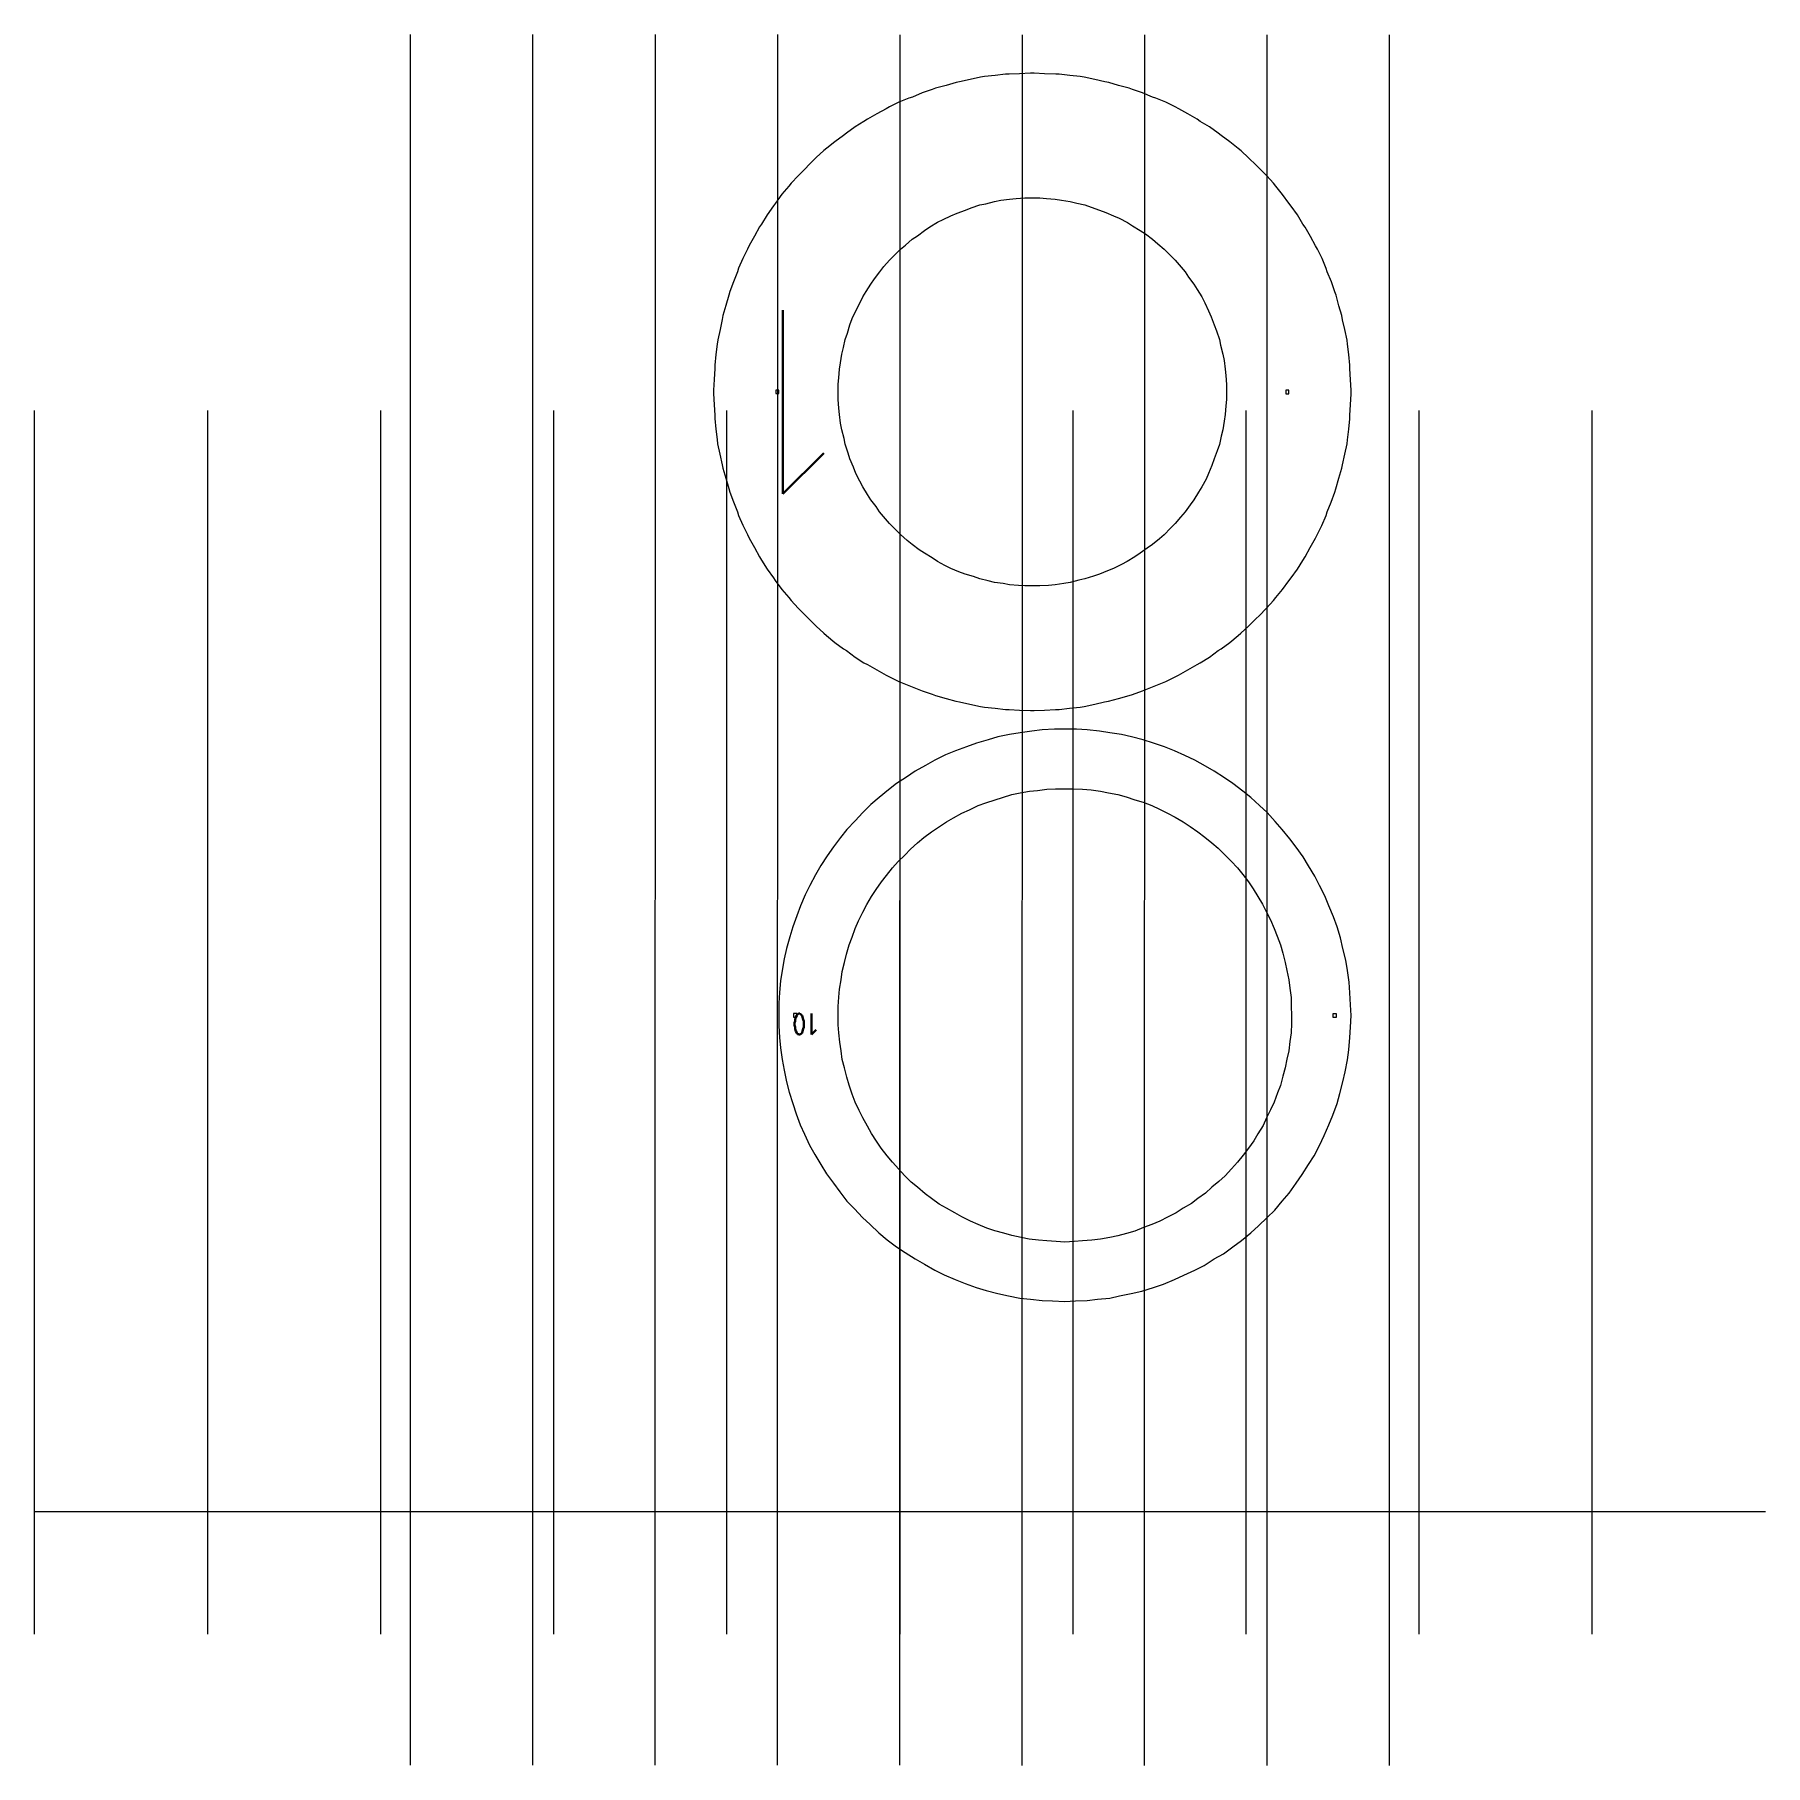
# Model space of a CAD drawing. Header units: centimetres. Extents: x -13.6 to 16.1, y -15.9 to 13.8.
import ezdxf

# ---------------------------------------------------------------- set-up
doc = ezdxf.new("R2010")
doc.units = ezdxf.units.CM
doc.header["$MEASUREMENT"] = 0
for name, color, linetype in [('C00-00-FF', 7, 'Continuous'), ('CBF-BF-BF', 7, 'Continuous'), ('CFF-00-00', 7, 'Continuous')]:
    doc.layers.add(name, color=color, linetype=linetype)

msp = doc.modelspace()

# ---------------------------------------------------------------- linework, layer by layer
at = {"layer": 'C00-00-FF', "color": 5, "lineweight": 13}
for points in [[(3.01813, 13.07549), (3.01813, 13.07549), (2.83821, 13.0554), (2.83821, 13.0554)], [(3.07819, 13.07548), (3.07819, 13.07548), (3.01813, 13.07549), (3.01813, 13.07549)], [(3.25811, 13.08551), (3.25811, 13.08551), (3.07819, 13.07548), (3.07819, 13.07548)], [(3.44808, 13.09528), (3.44808, 13.09528), (3.25811, 13.08551), (3.25811, 13.08551)], [(3.50815, 13.09526), (3.50815, 13.09526), (3.44808, 13.09528), (3.44808, 13.09528)], [(3.68831, 13.08545), (3.68831, 13.08545), (3.50815, 13.09526), (3.50815, 13.09526)], [(3.87829, 13.07538), (3.87829, 13.07538), (3.68831, 13.08545), (3.68831, 13.08545)], [(3.93809, 13.07537), (3.93809, 13.07537), (3.87829, 13.07538), (3.87829, 13.07538)], [(4.11826, 13.05524), (4.11826, 13.05524), (3.93809, 13.07537), (3.93809, 13.07537)], [(1.75788, 12.81557), (1.75788, 12.81557), (1.58801, 12.75555), (1.58801, 12.75555)], [(1.81795, 12.83568), (1.81795, 12.83568), (1.75788, 12.81557), (1.75788, 12.81557)], [(1.99814, 12.88565), (1.99814, 12.88565), (1.81795, 12.83568), (1.81795, 12.83568)], [(2.168, 12.93564), (2.168, 12.93564), (1.99814, 12.88565), (1.99814, 12.88565)], [(2.22807, 12.94542), (2.22807, 12.94542), (2.168, 12.93564), (2.168, 12.93564)], [(2.40799, 12.98561), (2.40799, 12.98561), (2.22807, 12.94542), (2.22807, 12.94542)], [(2.58818, 13.02554), (2.58818, 13.02554), (2.40799, 12.98561), (2.40799, 12.98561)], [(2.65803, 13.03558), (2.65803, 13.03558), (2.58818, 13.02554), (2.58818, 13.02554)], [(2.83821, 13.0554), (2.83821, 13.0554), (2.65803, 13.03558), (2.65803, 13.03558)], [(4.29818, 13.03536), (4.29818, 13.03536), (4.11826, 13.05524), (4.11826, 13.05524)], [(4.36828, 13.0253), (4.36828, 13.0253), (4.29818, 13.03536), (4.29818, 13.03536)], [(4.5482, 12.98532), (4.5482, 12.98532), (4.36828, 13.0253), (4.36828, 13.0253)], [(4.71832, 12.94508), (4.71832, 12.94508), (4.5482, 12.98532), (4.5482, 12.98532)], [(4.78818, 12.93528), (4.78818, 12.93528), (4.71832, 12.94508), (4.71832, 12.94508)], [(4.95829, 12.88524), (4.95829, 12.88524), (4.78818, 12.93528), (4.78818, 12.93528)], [(5.1382, 12.83523), (5.1382, 12.83523), (4.95829, 12.88524), (4.95829, 12.88524)], [(5.19825, 12.8151), (5.19825, 12.8151), (5.1382, 12.83523), (5.1382, 12.83523)], [(5.36838, 12.75502), (5.36838, 12.75502), (5.19825, 12.8151), (5.19825, 12.8151)], [(0.96779, 12.48574), (0.96779, 12.48574), (0.80797, 12.39581), (0.80797, 12.39581)], [(1.02785, 12.51563), (1.02785, 12.51563), (0.96779, 12.48574), (0.96779, 12.48574)], [(1.18794, 12.59578), (1.18794, 12.59578), (1.02785, 12.51563), (1.02785, 12.51563)], [(1.35807, 12.66561), (1.35807, 12.66561), (1.18794, 12.59578), (1.18794, 12.59578)], [(1.41787, 12.68572), (1.41787, 12.68572), (1.35807, 12.66561), (1.35807, 12.66561)], [(1.58801, 12.75555), (1.58801, 12.75555), (1.41787, 12.68572), (1.41787, 12.68572)], [(5.53823, 12.68515), (5.53823, 12.68515), (5.36838, 12.75502), (5.36838, 12.75502)], [(5.5983, 12.66503), (5.5983, 12.66503), (5.53823, 12.68515), (5.53823, 12.68515)], [(5.76841, 12.59515), (5.76841, 12.59515), (5.5983, 12.66503), (5.5983, 12.66503)], [(5.9282, 12.51496), (5.9282, 12.51496), (5.76841, 12.59515), (5.76841, 12.59515)], [(5.98826, 12.48506), (5.98826, 12.48506), (5.9282, 12.51496), (5.9282, 12.51496)], [(6.14832, 12.39509), (6.14832, 12.39509), (5.98826, 12.48506), (5.98826, 12.48506)], [(0.58782, 12.26566), (0.58782, 12.26566), (0.43779, 12.17572), (0.43779, 12.17572)], [(0.64789, 12.30561), (0.64789, 12.30561), (0.58782, 12.26566), (0.58782, 12.26566)], [(0.80797, 12.39581), (0.80797, 12.39581), (0.64789, 12.30561), (0.64789, 12.30561)], [(6.30839, 12.30483), (6.30839, 12.30483), (6.14832, 12.39509), (6.14832, 12.39509)], [(6.35839, 12.26487), (6.35839, 12.26487), (6.30839, 12.30483), (6.30839, 12.30483)], [(6.51819, 12.1749), (6.51819, 12.1749), (6.35839, 12.26487), (6.35839, 12.26487)], [(0.0877, 11.9157), (0.0877, 11.9157), (-0.05226, 11.80592), (-0.05226, 11.80592)], [(0.23774, 12.02574), (0.23774, 12.02574), (0.0877, 11.9157), (0.0877, 11.9157)], [(0.28775, 12.06569), (0.28775, 12.06569), (0.23774, 12.02574), (0.23774, 12.02574)], [(0.43779, 12.17572), (0.43779, 12.17572), (0.28775, 12.06569), (0.28775, 12.06569)], [(6.66818, 12.06482), (6.66818, 12.06482), (6.51819, 12.1749), (6.51819, 12.1749)], [(6.71818, 12.02484), (6.71818, 12.02484), (6.66818, 12.06482), (6.66818, 12.06482)], [(6.86819, 11.91476), (6.86819, 11.91476), (6.71818, 12.02484), (6.71818, 12.02484)], [(7.00815, 11.80494), (7.00815, 11.80494), (6.86819, 11.91476), (6.86819, 11.91476)], [(-0.2322, 11.64587), (-0.2322, 11.64587), (-0.36239, 11.51597), (-0.36239, 11.51597)], [(-0.10229, 11.7657), (-0.10229, 11.7657), (-0.2322, 11.64587), (-0.2322, 11.64587)], [(-0.05226, 11.80592), (-0.05226, 11.80592), (-0.10229, 11.7657), (-0.10229, 11.7657)], [(7.05813, 11.76472), (7.05813, 11.76472), (7.00815, 11.80494), (7.00815, 11.80494)], [(7.1883, 11.64484), (7.1883, 11.64484), (7.05813, 11.76472), (7.05813, 11.76472)], [(7.31819, 11.51492), (7.31819, 11.51492), (7.1883, 11.64484), (7.1883, 11.64484)], [(-0.54234, 11.33581), (-0.54234, 11.33581), (-0.66248, 11.20592), (-0.66248, 11.20592)], [(-0.41242, 11.46597), (-0.41242, 11.46597), (-0.54234, 11.33581), (-0.54234, 11.33581)], [(-0.36239, 11.51597), (-0.36239, 11.51597), (-0.41242, 11.46597), (-0.41242, 11.46597)], [(7.36819, 11.46491), (7.36819, 11.46491), (7.31819, 11.51492), (7.31819, 11.51492)], [(7.49835, 11.33471), (7.49835, 11.33471), (7.36819, 11.46491), (7.36819, 11.46491)], [(7.61818, 11.20478), (7.61818, 11.20478), (7.49835, 11.33471), (7.49835, 11.33471)], [(-0.82231, 11.01597), (-0.82231, 11.01597), (-0.9324, 10.86596), (-0.9324, 10.86596)], [(-0.70244, 11.15592), (-0.70244, 11.15592), (-0.82231, 11.01597), (-0.82231, 11.01597)], [(-0.66248, 11.20592), (-0.66248, 11.20592), (-0.70244, 11.15592), (-0.70244, 11.15592)], [(7.65814, 11.15477), (7.65814, 11.15477), (7.61818, 11.20478), (7.61818, 11.20478)], [(7.76818, 11.01479), (7.76818, 11.01479), (7.65814, 11.15477), (7.65814, 11.15477)], [(7.87823, 10.86476), (7.87823, 10.86476), (7.76818, 11.01479), (7.76818, 11.01479)], [(-0.96258, 10.81597), (-0.96258, 10.81597), (-1.07239, 10.66597), (-1.07239, 10.66597)], [(-0.9324, 10.86596), (-0.9324, 10.86596), (-0.96258, 10.81597), (-0.96258, 10.81597)], [(2.07772, 10.64542), (2.07772, 10.64542), (2.1878, 10.6954), (2.1878, 10.6954)], [(2.1878, 10.6954), (2.1878, 10.6954), (2.32777, 10.7454), (2.32777, 10.7454)], [(2.32777, 10.7454), (2.32777, 10.7454), (2.42779, 10.78533), (2.42779, 10.78533)], [(2.42779, 10.78533), (2.42779, 10.78533), (2.57782, 10.83532), (2.57782, 10.83532)], [(2.57782, 10.83532), (2.57782, 10.83532), (2.67783, 10.85542), (2.67783, 10.85542)], [(2.67783, 10.85542), (2.67783, 10.85542), (2.82786, 10.89534), (2.82786, 10.89534)], [(2.82786, 10.89534), (2.82786, 10.89534), (2.93793, 10.91544), (2.93793, 10.91544)], [(2.93793, 10.91544), (2.93793, 10.91544), (3.08795, 10.93527), (3.08795, 10.93527)], [(3.08795, 10.93527), (3.08795, 10.93527), (3.19775, 10.94529), (3.19775, 10.94529)], [(3.19775, 10.94529), (3.19775, 10.94529), (3.34778, 10.95534), (3.34778, 10.95534)], [(3.34778, 10.95534), (3.34778, 10.95534), (3.45784, 10.95531), (3.45784, 10.95531)], [(3.45784, 10.95531), (3.45784, 10.95531), (3.60787, 10.9553), (3.60787, 10.9553)], [(3.60787, 10.9553), (3.60787, 10.9553), (3.71792, 10.94522), (3.71792, 10.94522)], [(3.71792, 10.94522), (3.71792, 10.94522), (3.86795, 10.93515), (3.86795, 10.93515)], [(3.86795, 10.93515), (3.86795, 10.93515), (3.97802, 10.9153), (3.97802, 10.9153)], [(3.97802, 10.9153), (3.97802, 10.9153), (4.12803, 10.89517), (4.12803, 10.89517)], [(4.12803, 10.89517), (4.12803, 10.89517), (4.23782, 10.86526), (4.23782, 10.86526)], [(4.23782, 10.86526), (4.23782, 10.86526), (4.37805, 10.83507), (4.37805, 10.83507)], [(4.37805, 10.83507), (4.37805, 10.83507), (4.48784, 10.7951), (4.48784, 10.7951)], [(4.48784, 10.7951), (4.48784, 10.7951), (4.62807, 10.74508), (4.62807, 10.74508)], [(4.62807, 10.74508), (4.62807, 10.74508), (4.73786, 10.70512), (4.73786, 10.70512)], [(4.73786, 10.70512), (4.73786, 10.70512), (4.86804, 10.64504), (4.86804, 10.64504)], [(7.91817, 10.81474), (7.91817, 10.81474), (7.87823, 10.86476), (7.87823, 10.86476)], [(8.02821, 10.66471), (8.02821, 10.66471), (7.91817, 10.81474), (7.91817, 10.81474)], [(-1.2026, 10.4559), (-1.2026, 10.4559), (-1.29258, 10.29583), (-1.29258, 10.29583)], [(-1.17243, 10.5059), (-1.17243, 10.5059), (-1.2026, 10.4559), (-1.2026, 10.4559)], [(-1.07239, 10.66597), (-1.07239, 10.66597), (-1.17243, 10.5059), (-1.17243, 10.5059)], [(1.62764, 10.39545), (1.62764, 10.39545), (1.7176, 10.4555), (1.7176, 10.4555)], [(1.7176, 10.4555), (1.7176, 10.4555), (1.8478, 10.53538), (1.8478, 10.53538)], [(1.8478, 10.53538), (1.8478, 10.53538), (1.94781, 10.58538), (1.94781, 10.58538)], [(1.94781, 10.58538), (1.94781, 10.58538), (2.07772, 10.64542), (2.07772, 10.64542)], [(4.86804, 10.64504), (4.86804, 10.64504), (4.96804, 10.60508), (4.96804, 10.60508)], [(4.96804, 10.60508), (4.96804, 10.60508), (5.10798, 10.53494), (5.10798, 10.53494)], [(5.10798, 10.53494), (5.10798, 10.53494), (5.19794, 10.47512), (5.19794, 10.47512)], [(5.19794, 10.47512), (5.19794, 10.47512), (5.32785, 10.39495), (5.32785, 10.39495)], [(8.11815, 10.50462), (8.11815, 10.50462), (8.02821, 10.66471), (8.02821, 10.66471)], [(8.1581, 10.45462), (8.1581, 10.45462), (8.11815, 10.50462), (8.11815, 10.50462)], [(8.24803, 10.29452), (8.24803, 10.29452), (8.1581, 10.45462), (8.1581, 10.45462)], [(-1.38256, 10.13603), (-1.38256, 10.13603), (-1.41273, 10.07598), (-1.41273, 10.07598)], [(-1.29258, 10.29583), (-1.29258, 10.29583), (-1.38256, 10.13603), (-1.38256, 10.13603)], [(1.2175, 10.07562), (1.2175, 10.07562), (1.29767, 10.14546), (1.29767, 10.14546)], [(1.29767, 10.14546), (1.29767, 10.14546), (1.41754, 10.24546), (1.41754, 10.24546)], [(1.41754, 10.24546), (1.41754, 10.24546), (1.50777, 10.30551), (1.50777, 10.30551)], [(1.50777, 10.30551), (1.50777, 10.30551), (1.62764, 10.39545), (1.62764, 10.39545)], [(5.32785, 10.39495), (5.32785, 10.39495), (5.41805, 10.33513), (5.41805, 10.33513)], [(5.41805, 10.33513), (5.41805, 10.33513), (5.53789, 10.24489), (5.53789, 10.24489)], [(5.53789, 10.24489), (5.53789, 10.24489), (5.62784, 10.16497), (5.62784, 10.16497)], [(5.62784, 10.16497), (5.62784, 10.16497), (5.73791, 10.075), (5.73791, 10.075)], [(8.33823, 10.1347), (8.33823, 10.1347), (8.24803, 10.29452), (8.24803, 10.29452)], [(8.36812, 10.07464), (8.36812, 10.07464), (8.33823, 10.1347), (8.33823, 10.1347)], [(-1.49266, 9.91592), (-1.49266, 9.91592), (-1.56254, 9.74608), (-1.56254, 9.74608)], [(-1.41273, 10.07598), (-1.41273, 10.07598), (-1.49266, 9.91592), (-1.49266, 9.91592)], [(0.92747, 9.77563), (0.92747, 9.77563), (1.0275, 9.88568), (1.0275, 9.88568)], [(1.0275, 9.88568), (1.0275, 9.88568), (1.10767, 9.96557), (1.10767, 9.96557)], [(1.10767, 9.96557), (1.10767, 9.96557), (1.2175, 10.07562), (1.2175, 10.07562)], [(5.73791, 10.075), (5.73791, 10.075), (5.81805, 9.99483), (5.81805, 9.99483)], [(5.81805, 9.99483), (5.81805, 9.99483), (5.92784, 9.885), (5.92784, 9.885)], [(5.92784, 9.885), (5.92784, 9.885), (5.99795, 9.80484), (5.99795, 9.80484)], [(5.99795, 9.80484), (5.99795, 9.80484), (6.09795, 9.68495), (6.09795, 9.68495)], [(8.448, 9.91456), (8.448, 9.91456), (8.36812, 10.07464), (8.36812, 10.07464)], [(8.51809, 9.74469), (8.51809, 9.74469), (8.448, 9.91456), (8.448, 9.91456)], [(-1.65278, 9.51589), (-1.65278, 9.51589), (-1.7126, 9.34603), (-1.7126, 9.34603)], [(-1.58264, 9.68601), (-1.58264, 9.68601), (-1.65278, 9.51589), (-1.65278, 9.51589)], [(-1.56254, 9.74608), (-1.56254, 9.74608), (-1.58264, 9.68601), (-1.58264, 9.68601)], [(0.70756, 9.47562), (0.70756, 9.47562), (0.76737, 9.56557), (0.76737, 9.56557)], [(0.76737, 9.56557), (0.76737, 9.56557), (0.85761, 9.68567), (0.85761, 9.68567)], [(0.85761, 9.68567), (0.85761, 9.68567), (0.92747, 9.77563), (0.92747, 9.77563)], [(6.09795, 9.68495), (6.09795, 9.68495), (6.15799, 9.59499), (6.15799, 9.59499)], [(6.15799, 9.59499), (6.15799, 9.59499), (6.24794, 9.47485), (6.24794, 9.47485)], [(8.5382, 9.68462), (8.5382, 9.68462), (8.51809, 9.74469), (8.51809, 9.74469)], [(8.60803, 9.51449), (8.60803, 9.51449), (8.5382, 9.68462), (8.5382, 9.68462)], [(8.66806, 9.34462), (8.66806, 9.34462), (8.60803, 9.51449), (8.60803, 9.51449)], [(-1.73271, 9.28598), (-1.73271, 9.28598), (-1.78275, 9.10608), (-1.78275, 9.10608)], [(-1.7126, 9.34603), (-1.7126, 9.34603), (-1.73271, 9.28598), (-1.73271, 9.28598)], [(0.49743, 9.11555), (0.49743, 9.11555), (0.56757, 9.25577), (0.56757, 9.25577)], [(0.56757, 9.25577), (0.56757, 9.25577), (0.62737, 9.34572), (0.62737, 9.34572)], [(0.62737, 9.34572), (0.62737, 9.34572), (0.70756, 9.47562), (0.70756, 9.47562)], [(6.24794, 9.47485), (6.24794, 9.47485), (6.30798, 9.38488), (6.30798, 9.38488)], [(6.30798, 9.38488), (6.30798, 9.38488), (6.38787, 9.25496), (6.38787, 9.25496)], [(6.38787, 9.25496), (6.38787, 9.25496), (6.43785, 9.15495), (6.43785, 9.15495)], [(8.68816, 9.28455), (8.68816, 9.28455), (8.66806, 9.34462), (8.66806, 9.34462)], [(8.73814, 9.10463), (8.73814, 9.10463), (8.68816, 9.28455), (8.68816, 9.28455)], [(-1.83278, 8.93595), (-1.83278, 8.93595), (-1.84284, 8.86584), (-1.84284, 8.86584)], [(-1.78275, 9.10608), (-1.78275, 9.10608), (-1.83278, 8.93595), (-1.83278, 8.93595)], [(0.38733, 8.88564), (0.38733, 8.88564), (0.44741, 9.01555), (0.44741, 9.01555)], [(0.44741, 9.01555), (0.44741, 9.01555), (0.49743, 9.11555), (0.49743, 9.11555)], [(6.43785, 9.15495), (6.43785, 9.15495), (6.4979, 9.01472), (6.4979, 9.01472)], [(6.4979, 9.01472), (6.4979, 9.01472), (6.54789, 8.91469), (6.54789, 8.91469)], [(6.54789, 8.91469), (6.54789, 8.91469), (6.59789, 8.77471), (6.59789, 8.77471)], [(8.78812, 8.9345), (8.78812, 8.9345), (8.73814, 9.10463), (8.73814, 9.10463)], [(8.79791, 8.86438), (8.79791, 8.86438), (8.78812, 8.9345), (8.78812, 8.9345)], [(-1.88282, 8.69598), (-1.88282, 8.69598), (-1.9228, 8.51606), (-1.9228, 8.51606)], [(-1.84284, 8.86584), (-1.84284, 8.86584), (-1.88282, 8.69598), (-1.88282, 8.69598)], [(0.26743, 8.52556), (0.26743, 8.52556), (0.3074, 8.63563), (0.3074, 8.63563)], [(0.3074, 8.63563), (0.3074, 8.63563), (0.34736, 8.77558), (0.34736, 8.77558)], [(0.34736, 8.77558), (0.34736, 8.77558), (0.38733, 8.88564), (0.38733, 8.88564)], [(6.59789, 8.77471), (6.59789, 8.77471), (6.63782, 8.67471), (6.63782, 8.67471)], [(6.63782, 8.67471), (6.63782, 8.67471), (6.6878, 8.52468), (6.6878, 8.52468)], [(8.83809, 8.69451), (8.83809, 8.69451), (8.79791, 8.86438), (8.79791, 8.86438)], [(8.87803, 8.51458), (8.87803, 8.51458), (8.83809, 8.69451), (8.83809, 8.69451)], [(-1.93286, 8.44595), (-1.93286, 8.44595), (-1.95299, 8.26605), (-1.95299, 8.26605)], [(-1.9228, 8.51606), (-1.9228, 8.51606), (-1.93286, 8.44595), (-1.93286, 8.44595)], [(0.20733, 8.27554), (0.20733, 8.27554), (0.23724, 8.3856), (0.23724, 8.3856)], [(0.23724, 8.3856), (0.23724, 8.3856), (0.26743, 8.52556), (0.26743, 8.52556)], [(6.6878, 8.52468), (6.6878, 8.52468), (6.7079, 8.42466), (6.7079, 8.42466)], [(6.7079, 8.42466), (6.7079, 8.42466), (6.74783, 8.27464), (6.74783, 8.27464)], [(8.88807, 8.44447), (8.88807, 8.44447), (8.87803, 8.51458), (8.87803, 8.51458)], [(8.90789, 8.26456), (8.90789, 8.26456), (8.88807, 8.44447), (8.88807, 8.44447)], [(-1.97287, 8.02607), (-1.97287, 8.02607), (-1.98295, 7.83583), (-1.98295, 7.83583)], [(-1.97286, 8.08587), (-1.97286, 8.08587), (-1.97287, 8.02607), (-1.97287, 8.02607)], [(-1.95299, 8.26605), (-1.95299, 8.26605), (-1.97286, 8.08587), (-1.97286, 8.08587)], [(0.16734, 8.01572), (0.16734, 8.01572), (0.1872, 8.12552), (0.1872, 8.12552)], [(0.1872, 8.12552), (0.1872, 8.12552), (0.20733, 8.27554), (0.20733, 8.27554)], [(6.74783, 8.27464), (6.74783, 8.27464), (6.76766, 8.16484), (6.76766, 8.16484)], [(6.76766, 8.16484), (6.76766, 8.16484), (6.78775, 8.01481), (6.78775, 8.01481)], [(8.92798, 8.08437), (8.92798, 8.08437), (8.90789, 8.26456), (8.90789, 8.26456)], [(8.92796, 8.02457), (8.92796, 8.02457), (8.92798, 8.08437), (8.92798, 8.08437)], [(8.93799, 7.83434), (8.93799, 7.83434), (8.92796, 8.02457), (8.92796, 8.02457)], [(-1.98295, 7.83583), (-1.98295, 7.83583), (-1.99303, 7.65592), (-1.99303, 7.65592)], [(0.14717, 7.60561), (0.14717, 7.60561), (0.1472, 7.75564), (0.1472, 7.75564)], [(0.1472, 7.75564), (0.1472, 7.75564), (0.15727, 7.8657), (0.15727, 7.8657)], [(0.15727, 7.8657), (0.15727, 7.8657), (0.16734, 8.01572), (0.16734, 8.01572)], [(6.78775, 8.01481), (6.78775, 8.01481), (6.79778, 7.90474), (6.79778, 7.90474)], [(6.79778, 7.90474), (6.79778, 7.90474), (6.80783, 7.75472), (6.80783, 7.75472)], [(6.80783, 7.75472), (6.80783, 7.75472), (6.8078, 7.64466), (6.8078, 7.64466)], [(8.94776, 7.65442), (8.94776, 7.65442), (8.93799, 7.83434), (8.93799, 7.83434)], [(-1.99303, 7.65592), (-1.99303, 7.65592), (-1.99303, 7.59586), (-1.99303, 7.59586)], [(-1.99303, 7.59586), (-1.99303, 7.59586), (-1.98301, 7.40588), (-1.98301, 7.40588)], [(-0.92279, 7.65577), (-0.92279, 7.65577), (-0.9228, 7.59571), (-0.9228, 7.59571)], [(-0.9228, 7.59571), (-0.9228, 7.59571), (-0.87278, 7.59571), (-0.87278, 7.59571)], [(-0.87278, 7.65577), (-0.87278, 7.65577), (-0.92279, 7.65577), (-0.92279, 7.65577)], [(-0.87278, 7.59571), (-0.87278, 7.59571), (-0.87278, 7.65577), (-0.87278, 7.65577)], [(0.14716, 7.49556), (0.14716, 7.49556), (0.14717, 7.60561), (0.14717, 7.60561)], [(0.1572, 7.34553), (0.1572, 7.34553), (0.14716, 7.49556), (0.14716, 7.49556)], [(6.80779, 7.49465), (6.80779, 7.49465), (6.79771, 7.38484), (6.79771, 7.38484)], [(6.8078, 7.64466), (6.8078, 7.64466), (6.80779, 7.49465), (6.80779, 7.49465)], [(7.87778, 7.65456), (7.87778, 7.65456), (7.82777, 7.65457), (7.82777, 7.65457)], [(7.82777, 7.65457), (7.82777, 7.65457), (7.82777, 7.59451), (7.82777, 7.59451)], [(7.82777, 7.59451), (7.82777, 7.59451), (7.87777, 7.5945), (7.87777, 7.5945)], [(7.87777, 7.5945), (7.87777, 7.5945), (7.87778, 7.65456), (7.87778, 7.65456)], [(8.93793, 7.40439), (8.93793, 7.40439), (8.94775, 7.59436), (8.94775, 7.59436)], [(8.94775, 7.59436), (8.94775, 7.59436), (8.94776, 7.65442), (8.94776, 7.65442)], [(-1.98301, 7.40588), (-1.98301, 7.40588), (-1.97299, 7.22597), (-1.97299, 7.22597)], [(-1.97299, 7.22597), (-1.97299, 7.22597), (-1.97298, 7.16591), (-1.97298, 7.16591)], [(-1.97298, 7.16591), (-1.97298, 7.16591), (-1.95317, 6.986), (-1.95317, 6.986)], [(0.16724, 7.23573), (0.16724, 7.23573), (0.1572, 7.34553), (0.1572, 7.34553)], [(0.18706, 7.08571), (0.18706, 7.08571), (0.16724, 7.23573), (0.16724, 7.23573)], [(6.78764, 7.23482), (6.78764, 7.23482), (6.76752, 7.12476), (6.76752, 7.12476)], [(6.79771, 7.38484), (6.79771, 7.38484), (6.78764, 7.23482), (6.78764, 7.23482)], [(8.90771, 6.9845), (8.90771, 6.9845), (8.92784, 7.16441), (8.92784, 7.16441)], [(8.92784, 7.16441), (8.92784, 7.16441), (8.92785, 7.22447), (8.92785, 7.22447)], [(8.92785, 7.22447), (8.92785, 7.22447), (8.93793, 7.40439), (8.93793, 7.40439)], [(-1.95317, 6.986), (-1.95317, 6.986), (-1.93309, 6.8058), (-1.93309, 6.8058)], [(0.20716, 6.97564), (0.20716, 6.97564), (0.18706, 7.08571), (0.18706, 7.08571)], [(0.24709, 6.82561), (0.24709, 6.82561), (0.20716, 6.97564), (0.20716, 6.97564)], [(6.71748, 6.86467), (6.71748, 6.86467), (6.68756, 6.72472), (6.68756, 6.72472)], [(6.74764, 6.97473), (6.74764, 6.97473), (6.71748, 6.86467), (6.71748, 6.86467)], [(6.76752, 7.12476), (6.76752, 7.12476), (6.74764, 6.97473), (6.74764, 6.97473)], [(8.88785, 6.80431), (8.88785, 6.80431), (8.90771, 6.9845), (8.90771, 6.9845)], [(-1.93309, 6.8058), (-1.93309, 6.8058), (-1.92305, 6.73596), (-1.92305, 6.73596)], [(-1.92305, 6.73596), (-1.92305, 6.73596), (-1.88311, 6.55577), (-1.88311, 6.55577)], [(-1.88311, 6.55577), (-1.88311, 6.55577), (-1.84319, 6.37585), (-1.84319, 6.37585)], [(0.26719, 6.72561), (0.26719, 6.72561), (0.24709, 6.82561), (0.24709, 6.82561)], [(0.31716, 6.57557), (0.31716, 6.57557), (0.26719, 6.72561), (0.26719, 6.72561)], [(0.34706, 6.47556), (0.34706, 6.47556), (0.31716, 6.57557), (0.31716, 6.57557)], [(6.64759, 6.61466), (6.64759, 6.61466), (6.59757, 6.47469), (6.59757, 6.47469)], [(6.68756, 6.72472), (6.68756, 6.72472), (6.64759, 6.61466), (6.64759, 6.61466)], [(8.79756, 6.37439), (8.79756, 6.37439), (8.8378, 6.55429), (8.8378, 6.55429)], [(8.8378, 6.55429), (8.8378, 6.55429), (8.87778, 6.73447), (8.87778, 6.73447)], [(8.87778, 6.73447), (8.87778, 6.73447), (8.88785, 6.80431), (8.88785, 6.80431)], [(-1.84319, 6.37585), (-1.84319, 6.37585), (-1.83315, 6.31578), (-1.83315, 6.31578)], [(-1.83315, 6.31578), (-1.83315, 6.31578), (-1.78316, 6.14591), (-1.78316, 6.14591)], [(0.40709, 6.33558), (0.40709, 6.33558), (0.34706, 6.47556), (0.34706, 6.47556)], [(0.44703, 6.22551), (0.44703, 6.22551), (0.40709, 6.33558), (0.40709, 6.33558)], [(6.5576, 6.36463), (6.5576, 6.36463), (6.49751, 6.22468), (6.49751, 6.22468)], [(6.59757, 6.47469), (6.59757, 6.47469), (6.5576, 6.36463), (6.5576, 6.36463)], [(8.73773, 6.14447), (8.73773, 6.14447), (8.78777, 6.31432), (8.78777, 6.31432)], [(8.78777, 6.31432), (8.78777, 6.31432), (8.79756, 6.37439), (8.79756, 6.37439)], [(-1.78316, 6.14591), (-1.78316, 6.14591), (-1.73317, 5.96572), (-1.73317, 5.96572)], [(-1.73317, 5.96572), (-1.73317, 5.96572), (-1.71308, 5.90593), (-1.71308, 5.90593)], [(0.51712, 6.09559), (0.51712, 6.09559), (0.44703, 6.22551), (0.44703, 6.22551)], [(0.56711, 5.99558), (0.56711, 5.99558), (0.51712, 6.09559), (0.51712, 6.09559)], [(0.64701, 5.86538), (0.64701, 5.86538), (0.56711, 5.99558), (0.56711, 5.99558)], [(6.38742, 5.99478), (6.38742, 5.99478), (6.32734, 5.90483), (6.32734, 5.90483)], [(6.45755, 6.12468), (6.45755, 6.12468), (6.38742, 5.99478), (6.38742, 5.99478)], [(6.49751, 6.22468), (6.49751, 6.22468), (6.45755, 6.12468), (6.45755, 6.12468)], [(8.66759, 5.9045), (8.66759, 5.9045), (8.6877, 5.96429), (8.6877, 5.96429)], [(8.6877, 5.96429), (8.6877, 5.96429), (8.73773, 6.14447), (8.73773, 6.14447)], [(-1.71308, 5.90593), (-1.71308, 5.90593), (-1.6533, 5.73579), (-1.6533, 5.73579)], [(-1.6533, 5.73579), (-1.6533, 5.73579), (-1.58321, 5.56592), (-1.58321, 5.56592)], [(0.70706, 5.77542), (0.70706, 5.77542), (0.64701, 5.86538), (0.64701, 5.86538)], [(0.797, 5.65555), (0.797, 5.65555), (0.70706, 5.77542), (0.70706, 5.77542)], [(0.85704, 5.56559), (0.85704, 5.56559), (0.797, 5.65555), (0.797, 5.65555)], [(6.18736, 5.68471), (6.18736, 5.68471), (6.09738, 5.56487), (6.09738, 5.56487)], [(6.24742, 5.77466), (6.24742, 5.77466), (6.18736, 5.68471), (6.18736, 5.68471)], [(6.32734, 5.90483), (6.32734, 5.90483), (6.24742, 5.77466), (6.24742, 5.77466)], [(8.53763, 5.56454), (8.53763, 5.56454), (8.60751, 5.73438), (8.60751, 5.73438)], [(8.60751, 5.73438), (8.60751, 5.73438), (8.66759, 5.9045), (8.66759, 5.9045)], [(-1.58321, 5.56592), (-1.58321, 5.56592), (-1.56311, 5.50586), (-1.56311, 5.50586)], [(-1.56311, 5.50586), (-1.56311, 5.50586), (-1.49329, 5.33572), (-1.49329, 5.33572)], [(0.95705, 5.44546), (0.95705, 5.44546), (0.85704, 5.56559), (0.85704, 5.56559)], [(1.02688, 5.36554), (1.02688, 5.36554), (0.95705, 5.44546), (0.95705, 5.44546)], [(1.13693, 5.25545), (1.13693, 5.25545), (1.02688, 5.36554), (1.02688, 5.36554)], [(5.92723, 5.36486), (5.92723, 5.36486), (5.8473, 5.2847), (5.8473, 5.2847)], [(6.01719, 5.47465), (6.01719, 5.47465), (5.92723, 5.36486), (5.92723, 5.36486)], [(6.09738, 5.56487), (6.09738, 5.56487), (6.01719, 5.47465), (6.01719, 5.47465)], [(8.44737, 5.33436), (8.44737, 5.33436), (8.51751, 5.50448), (8.51751, 5.50448)], [(8.51751, 5.50448), (8.51751, 5.50448), (8.53763, 5.56454), (8.53763, 5.56454)], [(-1.49329, 5.33572), (-1.49329, 5.33572), (-1.41339, 5.17564), (-1.41339, 5.17564)], [(-1.41339, 5.17564), (-1.41339, 5.17564), (-1.38325, 5.11583), (-1.38325, 5.11583)], [(-1.38325, 5.11583), (-1.38325, 5.11583), (-1.29332, 4.95575), (-1.29332, 4.95575)], [(1.21682, 5.17528), (1.21682, 5.17528), (1.13693, 5.25545), (1.13693, 5.25545)], [(1.32688, 5.07551), (1.32688, 5.07551), (1.21682, 5.17528), (1.21682, 5.17528)], [(1.41682, 5.00538), (1.41682, 5.00538), (1.32688, 5.07551), (1.32688, 5.07551)], [(5.65731, 5.10481), (5.65731, 5.10481), (5.53719, 5.00482), (5.53719, 5.00482)], [(5.73723, 5.17466), (5.73723, 5.17466), (5.65731, 5.10481), (5.65731, 5.10481)], [(5.8473, 5.2847), (5.8473, 5.2847), (5.73723, 5.17466), (5.73723, 5.17466)], [(8.2473, 4.95444), (8.2473, 4.95444), (8.33754, 5.1145), (8.33754, 5.1145)], [(8.33754, 5.1145), (8.33754, 5.1145), (8.36745, 5.1743), (8.36745, 5.1743)], [(8.36745, 5.1743), (8.36745, 5.1743), (8.44737, 5.33436), (8.44737, 5.33436)], [(-1.29332, 4.95575), (-1.29332, 4.95575), (-1.20337, 4.79565), (-1.20337, 4.79565)], [(-1.20337, 4.79565), (-1.20337, 4.79565), (-1.17322, 4.7356), (-1.17322, 4.7356)], [(1.53693, 4.91542), (1.53693, 4.91542), (1.41682, 5.00538), (1.41682, 5.00538)], [(1.62688, 4.85534), (1.62688, 4.85534), (1.53693, 4.91542), (1.53693, 4.91542)], [(1.75678, 4.77542), (1.75678, 4.77542), (1.62688, 4.85534), (1.62688, 4.85534)], [(1.847, 4.71534), (1.847, 4.71534), (1.75678, 4.77542), (1.75678, 4.77542)], [(5.23711, 4.79478), (5.23711, 4.79478), (5.10718, 4.71489), (5.10718, 4.71489)], [(5.32707, 4.85484), (5.32707, 4.85484), (5.23711, 4.79478), (5.23711, 4.79478)], [(5.4472, 4.94476), (5.4472, 4.94476), (5.32707, 4.85484), (5.32707, 4.85484)], [(5.53719, 5.00482), (5.53719, 5.00482), (5.4472, 4.94476), (5.4472, 4.94476)], [(8.11737, 4.73432), (8.11737, 4.73432), (8.15732, 4.79437), (8.15732, 4.79437)], [(8.15732, 4.79437), (8.15732, 4.79437), (8.2473, 4.95444), (8.2473, 4.95444)], [(-1.17322, 4.7356), (-1.17322, 4.7356), (-1.07323, 4.58558), (-1.07323, 4.58558)], [(-1.07323, 4.58558), (-1.07323, 4.58558), (-0.96345, 4.4358), (-0.96345, 4.4358)], [(1.9769, 4.64521), (1.9769, 4.64521), (1.847, 4.71534), (1.847, 4.71534)], [(2.0769, 4.59519), (2.0769, 4.59519), (1.9769, 4.64521), (1.9769, 4.64521)], [(2.21685, 4.53537), (2.21685, 4.53537), (2.0769, 4.59519), (2.0769, 4.59519)], [(2.32692, 4.49514), (2.32692, 4.49514), (2.21685, 4.53537), (2.21685, 4.53537)], [(2.46688, 4.45518), (2.46688, 4.45518), (2.32692, 4.49514), (2.32692, 4.49514)], [(4.52719, 4.46494), (4.52719, 4.46494), (4.37717, 4.41495), (4.37717, 4.41495)], [(4.62721, 4.49483), (4.62721, 4.49483), (4.52719, 4.46494), (4.52719, 4.46494)], [(4.76718, 4.55487), (4.76718, 4.55487), (4.62721, 4.49483), (4.62721, 4.49483)], [(4.86719, 4.59481), (4.86719, 4.59481), (4.76718, 4.55487), (4.76718, 4.55487)], [(5.00717, 4.6649), (5.00717, 4.6649), (4.86719, 4.59481), (4.86719, 4.59481)], [(5.10718, 4.71489), (5.10718, 4.71489), (5.00717, 4.6649), (5.00717, 4.6649)], [(7.91729, 4.43457), (7.91729, 4.43457), (8.02738, 4.58433), (8.02738, 4.58433)], [(8.02738, 4.58433), (8.02738, 4.58433), (8.11737, 4.73432), (8.11737, 4.73432)], [(-0.96345, 4.4358), (-0.96345, 4.4358), (-0.93331, 4.38579), (-0.93331, 4.38579)], [(-0.93331, 4.38579), (-0.93331, 4.38579), (-0.82325, 4.23576), (-0.82325, 4.23576)], [(-0.82325, 4.23576), (-0.82325, 4.23576), (-0.7034, 4.09552), (-0.7034, 4.09552)], [(2.57694, 4.41521), (2.57694, 4.41521), (2.46688, 4.45518), (2.46688, 4.45518)], [(2.7169, 4.38529), (2.7169, 4.38529), (2.57694, 4.41521), (2.57694, 4.41521)], [(2.82697, 4.35511), (2.82697, 4.35511), (2.7169, 4.38529), (2.7169, 4.38529)], [(2.97697, 4.33524), (2.97697, 4.33524), (2.82697, 4.35511), (2.82697, 4.35511)], [(3.08705, 4.31512), (3.08705, 4.31512), (2.97697, 4.33524), (2.97697, 4.33524)], [(3.23707, 4.30505), (3.23707, 4.30505), (3.08705, 4.31512), (3.08705, 4.31512)], [(3.34686, 4.29498), (3.34686, 4.29498), (3.23707, 4.30505), (3.23707, 4.30505)], [(3.49688, 4.29495), (3.49688, 4.29495), (3.34686, 4.29498), (3.34686, 4.29498)], [(3.60696, 4.29494), (3.60696, 4.29494), (3.49688, 4.29495), (3.49688, 4.29495)], [(3.75695, 4.30498), (3.75695, 4.30498), (3.60696, 4.29494), (3.60696, 4.29494)], [(3.86702, 4.31501), (3.86702, 4.31501), (3.75695, 4.30498), (3.75695, 4.30498)], [(4.01706, 4.3351), (4.01706, 4.3351), (3.86702, 4.31501), (3.86702, 4.31501)], [(4.12713, 4.35492), (4.12713, 4.35492), (4.01706, 4.3351), (4.01706, 4.3351)], [(4.27714, 4.39487), (4.27714, 4.39487), (4.12713, 4.35492), (4.12713, 4.35492)], [(4.37717, 4.41495), (4.37717, 4.41495), (4.27714, 4.39487), (4.27714, 4.39487)], [(7.65716, 4.09437), (7.65716, 4.09437), (7.76724, 4.23459), (7.76724, 4.23459)], [(7.76724, 4.23459), (7.76724, 4.23459), (7.87733, 4.38458), (7.87733, 4.38458)], [(7.87733, 4.38458), (7.87733, 4.38458), (7.91729, 4.43457), (7.91729, 4.43457)], [(-0.7034, 4.09552), (-0.7034, 4.09552), (-0.66347, 4.04549), (-0.66347, 4.04549)], [(-0.66347, 4.04549), (-0.66347, 4.04549), (-0.54336, 3.91558), (-0.54336, 3.91558)], [(-0.54336, 3.91558), (-0.54336, 3.91558), (-0.41347, 3.78564), (-0.41347, 3.78564)], [(7.36713, 3.78458), (7.36713, 3.78458), (7.49732, 3.91447), (7.49732, 3.91447)], [(7.49732, 3.91447), (7.49732, 3.91447), (7.61719, 4.04436), (7.61719, 4.04436)], [(7.61719, 4.04436), (7.61719, 4.04436), (7.65716, 4.09437), (7.65716, 4.09437)], [(-0.41347, 3.78564), (-0.41347, 3.78564), (-0.36347, 3.73562), (-0.36347, 3.73562)], [(-0.36347, 3.73562), (-0.36347, 3.73562), (-0.23331, 3.60544), (-0.23331, 3.60544)], [(-0.23331, 3.60544), (-0.23331, 3.60544), (-0.10342, 3.48556), (-0.10342, 3.48556)], [(7.05699, 3.48458), (7.05699, 3.48458), (7.1872, 3.60442), (7.1872, 3.60442)], [(7.1872, 3.60442), (7.1872, 3.60442), (7.31712, 3.73457), (7.31712, 3.73457)], [(7.31712, 3.73457), (7.31712, 3.73457), (7.36713, 3.78458), (7.36713, 3.78458)], [(-0.10342, 3.48556), (-0.10342, 3.48556), (-0.05342, 3.44561), (-0.05342, 3.44561)], [(-0.05342, 3.44561), (-0.05342, 3.44561), (0.08652, 3.32546), (0.08652, 3.32546)], [(0.08652, 3.32546), (0.08652, 3.32546), (0.23653, 3.21538), (0.23653, 3.21538)], [(6.71696, 3.21448), (6.71696, 3.21448), (6.86701, 3.32453), (6.86701, 3.32453)], [(6.86701, 3.32453), (6.86701, 3.32453), (7.00699, 3.44463), (7.00699, 3.44463)], [(7.00699, 3.44463), (7.00699, 3.44463), (7.05699, 3.48458), (7.05699, 3.48458)], [(0.23653, 3.21538), (0.23653, 3.21538), (0.28654, 3.18547), (0.28654, 3.18547)], [(0.28654, 3.18547), (0.28654, 3.18547), (0.43655, 3.07539), (0.43655, 3.07539)], [(0.43655, 3.07539), (0.43655, 3.07539), (0.58655, 2.97536), (0.58655, 2.97536)], [(0.58655, 2.97536), (0.58655, 2.97536), (0.64661, 2.94544), (0.64661, 2.94544)], [(6.30709, 2.94468), (6.30709, 2.94468), (6.35711, 2.97456), (6.35711, 2.97456)], [(6.35711, 2.97456), (6.35711, 2.97456), (6.51693, 3.07455), (6.51693, 3.07455)], [(6.51693, 3.07455), (6.51693, 3.07455), (6.66697, 3.1846), (6.66697, 3.1846)], [(6.66697, 3.1846), (6.66697, 3.1846), (6.71696, 3.21448), (6.71696, 3.21448)], [(0.64661, 2.94544), (0.64661, 2.94544), (0.80667, 2.85547), (0.80667, 2.85547)], [(0.80667, 2.85547), (0.80667, 2.85547), (0.96645, 2.76521), (0.96645, 2.76521)], [(0.96645, 2.76521), (0.96645, 2.76521), (1.02651, 2.73531), (1.02651, 2.73531)], [(1.02651, 2.73531), (1.02651, 2.73531), (1.18658, 2.65538), (1.18658, 2.65538)], [(5.76705, 2.65475), (5.76705, 2.65475), (5.92686, 2.73464), (5.92686, 2.73464)], [(5.92686, 2.73464), (5.92686, 2.73464), (5.98692, 2.76454), (5.98692, 2.76454)], [(5.98692, 2.76454), (5.98692, 2.76454), (6.14701, 2.85473), (6.14701, 2.85473)], [(6.14701, 2.85473), (6.14701, 2.85473), (6.30709, 2.94468), (6.30709, 2.94468)], [(1.18658, 2.65538), (1.18658, 2.65538), (1.3567, 2.58525), (1.3567, 2.58525)], [(1.3567, 2.58525), (1.3567, 2.58525), (1.41648, 2.5654), (1.41648, 2.5654)], [(1.41648, 2.5654), (1.41648, 2.5654), (1.5866, 2.49526), (1.5866, 2.49526)], [(1.5866, 2.49526), (1.5866, 2.49526), (1.75645, 2.43517), (1.75645, 2.43517)], [(1.75645, 2.43517), (1.75645, 2.43517), (1.81651, 2.41533), (1.81651, 2.41533)], [(1.81651, 2.41533), (1.81651, 2.41533), (1.9967, 2.36528), (1.9967, 2.36528)], [(4.95684, 2.36489), (4.95684, 2.36489), (5.13677, 2.41487), (5.13677, 2.41487)], [(5.13677, 2.41487), (5.13677, 2.41487), (5.19683, 2.4347), (5.19683, 2.4347)], [(5.19683, 2.4347), (5.19683, 2.4347), (5.36697, 2.49474), (5.36697, 2.49474)], [(5.36697, 2.49474), (5.36697, 2.49474), (5.53685, 2.56483), (5.53685, 2.56483)], [(5.53685, 2.56483), (5.53685, 2.56483), (5.5969, 2.58466), (5.5969, 2.58466)], [(5.5969, 2.58466), (5.5969, 2.58466), (5.76705, 2.65475), (5.76705, 2.65475)], [(1.9967, 2.36528), (1.9967, 2.36528), (2.16654, 2.31527), (2.16654, 2.31527)], [(2.16654, 2.31527), (2.16654, 2.31527), (2.2266, 2.30519), (2.2266, 2.30519)], [(2.2266, 2.30519), (2.2266, 2.30519), (2.40652, 2.26522), (2.40652, 2.26522)], [(2.40652, 2.26522), (2.40652, 2.26522), (2.5867, 2.22498), (2.5867, 2.22498)], [(2.5867, 2.22498), (2.5867, 2.22498), (2.65654, 2.21518), (2.65654, 2.21518)], [(2.65654, 2.21518), (2.65654, 2.21518), (2.83672, 2.19504), (2.83672, 2.19504)], [(2.83672, 2.19504), (2.83672, 2.19504), (3.01663, 2.17492), (3.01663, 2.17492)], [(3.01663, 2.17492), (3.01663, 2.17492), (3.07669, 2.17491), (3.07669, 2.17491)], [(3.07669, 2.17491), (3.07669, 2.17491), (3.25661, 2.1651), (3.25661, 2.1651)], [(3.25661, 2.1651), (3.25661, 2.1651), (3.44658, 2.15501), (3.44658, 2.15501)], [(3.44658, 2.15501), (3.44658, 2.15501), (3.50664, 2.15501), (3.50664, 2.15501)], [(3.50664, 2.15501), (3.50664, 2.15501), (3.68681, 2.16503), (3.68681, 2.16503)], [(3.68681, 2.16503), (3.68681, 2.16503), (3.8768, 2.1748), (3.8768, 2.1748)], [(3.8768, 2.1748), (3.8768, 2.1748), (3.93659, 2.1748), (3.93659, 2.1748)], [(3.93659, 2.1748), (3.93659, 2.1748), (4.11677, 2.19487), (4.11677, 2.19487)], [(4.11677, 2.19487), (4.11677, 2.19487), (4.2967, 2.21495), (4.2967, 2.21495)], [(4.2967, 2.21495), (4.2967, 2.21495), (4.36681, 2.22473), (4.36681, 2.22473)], [(4.36681, 2.22473), (4.36681, 2.22473), (4.54673, 2.26493), (4.54673, 2.26493)], [(4.54673, 2.26493), (4.54673, 2.26493), (4.71686, 2.30486), (4.71686, 2.30486)], [(4.71686, 2.30486), (4.71686, 2.30486), (4.78672, 2.3149), (4.78672, 2.3149)], [(4.78672, 2.3149), (4.78672, 2.3149), (4.95684, 2.36489), (4.95684, 2.36489)], [(3.46664, 1.80497), (3.46664, 1.80497), (3.26661, 1.77509), (3.26661, 1.77509)], [(3.64655, 1.82505), (3.64655, 1.82505), (3.46664, 1.80497), (3.46664, 1.80497)], [(3.85665, 1.83481), (3.85665, 1.83481), (3.64655, 1.82505), (3.64655, 1.82505)], [(4.03656, 1.8348), (4.03656, 1.8348), (3.85665, 1.83481), (3.85665, 1.83481)], [(4.23659, 1.83477), (4.23659, 1.83477), (4.03656, 1.8348), (4.03656, 1.8348)], [(4.41675, 1.82494), (4.41675, 1.82494), (4.23659, 1.83477), (4.23659, 1.83477)], [(4.62684, 1.80481), (4.62684, 1.80481), (4.41675, 1.82494), (4.41675, 1.82494)], [(4.80675, 1.77489), (4.80675, 1.77489), (4.62684, 1.80481), (4.62684, 1.80481)], [(2.34662, 1.53524), (2.34662, 1.53524), (2.15637, 1.46516), (2.15637, 1.46516)], [(2.51649, 1.59502), (2.51649, 1.59502), (2.34662, 1.53524), (2.34662, 1.53524)], [(2.71653, 1.65506), (2.71653, 1.65506), (2.51649, 1.59502), (2.51649, 1.59502)], [(2.88665, 1.70503), (2.88665, 1.70503), (2.71653, 1.65506), (2.71653, 1.65506)], [(3.08669, 1.74497), (3.08669, 1.74497), (2.88665, 1.70503), (2.88665, 1.70503)], [(3.26661, 1.77509), (3.26661, 1.77509), (3.08669, 1.74497), (3.08669, 1.74497)], [(5.00677, 1.7447), (5.00677, 1.7447), (4.80675, 1.77489), (4.80675, 1.77489)], [(5.17662, 1.70473), (5.17662, 1.70473), (5.00677, 1.7447), (5.00677, 1.7447)], [(5.37665, 1.65469), (5.37665, 1.65469), (5.17662, 1.70473), (5.17662, 1.70473)], [(5.55682, 1.59461), (5.55682, 1.59461), (5.37665, 1.65469), (5.37665, 1.65469)], [(5.74679, 1.53478), (5.74679, 1.53478), (5.55682, 1.59461), (5.55682, 1.59461)], [(5.9169, 1.46464), (5.9169, 1.46464), (5.74679, 1.53478), (5.74679, 1.53478)], [(1.64648, 1.21521), (1.64648, 1.21521), (1.4663, 1.11522), (1.4663, 1.11522)], [(1.80631, 1.30514), (1.80631, 1.30514), (1.64648, 1.21521), (1.64648, 1.21521)], [(1.9865, 1.39507), (1.9865, 1.39507), (1.80631, 1.30514), (1.80631, 1.30514)], [(2.15637, 1.46516), (2.15637, 1.46516), (1.9865, 1.39507), (1.9865, 1.39507)], [(6.0968, 1.38471), (6.0968, 1.38471), (5.9169, 1.46464), (5.9169, 1.46464)], [(6.26665, 1.30452), (6.26665, 1.30452), (6.0968, 1.38471), (6.0968, 1.38471)], [(6.44683, 1.20448), (6.44683, 1.20448), (6.26665, 1.30452), (6.26665, 1.30452)], [(6.59683, 1.11451), (6.59683, 1.11451), (6.44683, 1.20448), (6.44683, 1.20448)], [(1.14639, 0.90518), (1.14639, 0.90518), (1.0064, 0.79539), (1.0064, 0.79539)], [(1.31626, 1.01521), (1.31626, 1.01521), (1.14639, 0.90518), (1.14639, 0.90518)], [(1.4663, 1.11522), (1.4663, 1.11522), (1.31626, 1.01521), (1.31626, 1.01521)], [(6.77673, 1.00441), (6.77673, 1.00441), (6.59683, 1.11451), (6.59683, 1.11451)], [(6.91668, 0.90439), (6.91668, 0.90439), (6.77673, 1.00441), (6.77673, 1.00441)], [(7.08679, 0.77446), (7.08679, 0.77446), (6.91668, 0.90439), (6.91668, 0.90439)], [(0.84631, 0.66523), (0.84631, 0.66523), (0.70633, 0.5454), (0.70633, 0.5454)], [(1.0064, 0.79539), (1.0064, 0.79539), (0.84631, 0.66523), (0.84631, 0.66523)], [(2.67641, 0.57503), (2.67641, 0.57503), (2.83651, 0.62501), (2.83651, 0.62501)], [(2.83651, 0.62501), (2.83651, 0.62501), (2.96642, 0.66494), (2.96642, 0.66494)], [(2.96642, 0.66494), (2.96642, 0.66494), (3.12651, 0.71494), (3.12651, 0.71494)], [(3.12651, 0.71494), (3.12651, 0.71494), (3.26647, 0.74507), (3.26647, 0.74507)], [(3.26647, 0.74507), (3.26647, 0.74507), (3.42654, 0.77496), (3.42654, 0.77496)], [(3.42654, 0.77496), (3.42654, 0.77496), (3.56651, 0.78498), (3.56651, 0.78498)], [(3.56651, 0.78498), (3.56651, 0.78498), (3.72659, 0.80481), (3.72659, 0.80481)], [(3.72659, 0.80481), (3.72659, 0.80481), (3.8766, 0.81485), (3.8766, 0.81485)], [(3.8766, 0.81485), (3.8766, 0.81485), (4.03641, 0.81482), (4.03641, 0.81482)], [(4.03641, 0.81482), (4.03641, 0.81482), (4.17665, 0.8148), (4.17665, 0.8148)], [(4.17665, 0.8148), (4.17665, 0.8148), (4.33645, 0.80472), (4.33645, 0.80472)], [(4.33645, 0.80472), (4.33645, 0.80472), (4.48647, 0.79491), (4.48647, 0.79491)], [(4.48647, 0.79491), (4.48647, 0.79491), (4.64654, 0.77479), (4.64654, 0.77479)], [(4.64654, 0.77479), (4.64654, 0.77479), (4.7865, 0.74487), (4.7865, 0.74487)], [(4.7865, 0.74487), (4.7865, 0.74487), (4.94657, 0.71468), (4.94657, 0.71468)], [(4.94657, 0.71468), (4.94657, 0.71468), (5.08652, 0.67471), (5.08652, 0.67471)], [(5.08652, 0.67471), (5.08652, 0.67471), (5.23653, 0.62469), (5.23653, 0.62469)], [(5.23653, 0.62469), (5.23653, 0.62469), (5.37651, 0.58472), (5.37651, 0.58472)], [(7.22674, 0.66436), (7.22674, 0.66436), (7.08679, 0.77446), (7.08679, 0.77446)], [(7.37674, 0.52437), (7.37674, 0.52437), (7.22674, 0.66436), (7.22674, 0.66436)], [(0.56635, 0.40519), (0.56635, 0.40519), (0.43615, 0.26525), (0.43615, 0.26525)], [(0.70633, 0.5454), (0.70633, 0.5454), (0.56635, 0.40519), (0.56635, 0.40519)], [(2.00619, 0.24519), (2.00619, 0.24519), (2.12631, 0.31502), (2.12631, 0.31502)], [(2.12631, 0.31502), (2.12631, 0.31502), (2.2663, 0.39517), (2.2663, 0.39517)], [(2.2663, 0.39517), (2.2663, 0.39517), (2.39649, 0.45495), (2.39649, 0.45495)], [(2.39649, 0.45495), (2.39649, 0.45495), (2.54651, 0.52503), (2.54651, 0.52503)], [(2.54651, 0.52503), (2.54651, 0.52503), (2.67641, 0.57503), (2.67641, 0.57503)], [(5.37651, 0.58472), (5.37651, 0.58472), (5.52651, 0.52462), (5.52651, 0.52462)], [(5.52651, 0.52462), (5.52651, 0.52462), (5.65667, 0.46454), (5.65667, 0.46454)], [(5.65667, 0.46454), (5.65667, 0.46454), (5.79663, 0.39468), (5.79663, 0.39468)], [(5.79663, 0.39468), (5.79663, 0.39468), (5.92653, 0.32456), (5.92653, 0.32456)], [(5.92653, 0.32456), (5.92653, 0.32456), (6.06649, 0.24463), (6.06649, 0.24463)], [(7.50663, 0.40423), (7.50663, 0.40423), (7.37674, 0.52437), (7.37674, 0.52437)], [(7.64684, 0.25446), (7.64684, 0.25446), (7.50663, 0.40423), (7.50663, 0.40423)], [(0.29616, 0.11524), (0.29616, 0.11524), (0.18609, -0.02471), (0.18609, -0.02471)], [(0.43615, 0.26525), (0.43615, 0.26525), (0.29616, 0.11524), (0.29616, 0.11524)], [(1.61615, -0.0249), (1.61615, -0.0249), (1.74634, 0.0751), (1.74634, 0.0751)], [(1.74634, 0.0751), (1.74634, 0.0751), (1.86622, 0.15524), (1.86622, 0.15524)], [(1.86622, 0.15524), (1.86622, 0.15524), (2.00619, 0.24519), (2.00619, 0.24519)], [(6.06649, 0.24463), (6.06649, 0.24463), (6.18659, 0.16445), (6.18659, 0.16445)], [(6.18659, 0.16445), (6.18659, 0.16445), (6.3165, 0.07446), (6.3165, 0.07446)], [(6.3165, 0.07446), (6.3165, 0.07446), (6.4366, -0.01551), (6.4366, -0.01551)], [(7.76667, 0.11421), (7.76667, 0.11421), (7.64684, 0.25446), (7.64684, 0.25446)], [(7.89683, -0.04561), (7.89683, -0.04561), (7.76667, 0.11421), (7.76667, 0.11421)], [(0.06621, -0.18475), (0.06621, -0.18475), (-0.04389, -0.3345), (-0.04389, -0.3345)], [(0.18609, -0.02471), (0.18609, -0.02471), (0.06621, -0.18475), (0.06621, -0.18475)], [(1.28618, -0.32489), (1.28618, -0.32489), (1.38621, -0.22489), (1.38621, -0.22489)], [(1.38621, -0.22489), (1.38621, -0.22489), (1.50634, -0.11484), (1.50634, -0.11484)], [(1.50634, -0.11484), (1.50634, -0.11484), (1.61615, -0.0249), (1.61615, -0.0249)], [(6.4366, -0.01551), (6.4366, -0.01551), (6.5567, -0.11554), (6.5567, -0.11554)], [(6.5567, -0.11554), (6.5567, -0.11554), (6.6665, -0.20551), (6.6665, -0.20551)], [(6.6665, -0.20551), (6.6665, -0.20551), (6.78661, -0.32565), (6.78661, -0.32565)], [(8.00662, -0.18586), (8.00662, -0.18586), (7.89683, -0.04561), (7.89683, -0.04561)], [(8.12671, -0.35573), (8.12671, -0.35573), (8.00662, -0.18586), (8.00662, -0.18586)], [(-0.15398, -0.50462), (-0.15398, -0.50462), (-0.24395, -0.66468), (-0.24395, -0.66468)], [(-0.04389, -0.3345), (-0.04389, -0.3345), (-0.15398, -0.50462), (-0.15398, -0.50462)], [(0.97604, -0.67489), (0.97604, -0.67489), (1.07607, -0.54474), (1.07607, -0.54474)], [(1.07607, -0.54474), (1.07607, -0.54474), (1.17611, -0.43467), (1.17611, -0.43467)], [(1.17611, -0.43467), (1.17611, -0.43467), (1.28618, -0.32489), (1.28618, -0.32489)], [(6.78661, -0.32565), (6.78661, -0.32565), (6.8866, -0.42567), (6.8866, -0.42567)], [(6.8866, -0.42567), (6.8866, -0.42567), (6.99665, -0.54555), (6.99665, -0.54555)], [(6.99665, -0.54555), (6.99665, -0.54555), (7.08659, -0.65563), (7.08659, -0.65563)], [(8.21666, -0.50576), (8.21666, -0.50576), (8.12671, -0.35573), (8.12671, -0.35573)], [(8.3267, -0.6857), (8.3267, -0.6857), (8.21666, -0.50576), (8.21666, -0.50576)], [(-0.34399, -0.84457), (-0.34399, -0.84457), (-0.42392, -1.00464), (-0.42392, -1.00464)], [(-0.24395, -0.66468), (-0.24395, -0.66468), (-0.34399, -0.84457), (-0.34399, -0.84457)], [(0.79609, -0.91484), (0.79609, -0.91484), (0.88606, -0.78468), (0.88606, -0.78468)], [(0.88606, -0.78468), (0.88606, -0.78468), (0.97604, -0.67489), (0.97604, -0.67489)], [(7.08659, -0.65563), (7.08659, -0.65563), (7.18659, -0.78555), (7.18659, -0.78555)], [(7.18659, -0.78555), (7.18659, -0.78555), (7.26648, -0.90568), (7.26648, -0.90568)], [(8.40657, -0.84577), (8.40657, -0.84577), (8.3267, -0.6857), (8.3267, -0.6857)], [(8.49652, -1.0257), (8.49652, -1.0257), (8.40657, -0.84577), (8.40657, -0.84577)], [(-0.42392, -1.00464), (-0.42392, -1.00464), (-0.50412, -1.1946), (-0.50412, -1.1946)], [(0.56611, -1.30481), (0.56611, -1.30481), (0.63597, -1.17464), (0.63597, -1.17464)], [(0.63597, -1.17464), (0.63597, -1.17464), (0.7159, -1.03469), (0.7159, -1.03469)], [(0.7159, -1.03469), (0.7159, -1.03469), (0.79609, -0.91484), (0.79609, -0.91484)], [(7.26648, -0.90568), (7.26648, -0.90568), (7.34663, -1.0356), (7.34663, -1.0356)], [(7.34663, -1.0356), (7.34663, -1.0356), (7.42651, -1.16578), (7.42651, -1.16578)], [(7.42651, -1.16578), (7.42651, -1.16578), (7.49661, -1.30576), (7.49661, -1.30576)], [(8.5666, -1.19585), (8.5666, -1.19585), (8.49652, -1.0257), (8.49652, -1.0257)], [(-0.56419, -1.36471), (-0.56419, -1.36471), (-0.63407, -1.55468), (-0.63407, -1.55468)], [(-0.50412, -1.1946), (-0.50412, -1.1946), (-0.56419, -1.36471), (-0.56419, -1.36471)], [(0.4359, -1.58473), (0.4359, -1.58473), (0.49598, -1.45482), (0.49598, -1.45482)], [(0.49598, -1.45482), (0.49598, -1.45482), (0.56611, -1.30481), (0.56611, -1.30481)], [(7.49661, -1.30576), (7.49661, -1.30576), (7.56645, -1.43568), (7.56645, -1.43568)], [(7.56645, -1.43568), (7.56645, -1.43568), (7.62648, -1.58571), (7.62648, -1.58571)], [(8.64647, -1.38582), (8.64647, -1.38582), (8.5666, -1.19585), (8.5666, -1.19585)], [(8.70651, -1.55596), (8.70651, -1.55596), (8.64647, -1.38582), (8.64647, -1.38582)], [(-0.68409, -1.72453), (-0.68409, -1.72453), (-0.74418, -1.92455), (-0.74418, -1.92455)], [(-0.63407, -1.55468), (-0.63407, -1.55468), (-0.68409, -1.72453), (-0.68409, -1.72453)], [(0.33584, -1.86465), (0.33584, -1.86465), (0.38587, -1.73474), (0.38587, -1.73474)], [(0.38587, -1.73474), (0.38587, -1.73474), (0.4359, -1.58473), (0.4359, -1.58473)], [(7.62648, -1.58571), (7.62648, -1.58571), (7.67648, -1.71562), (7.67648, -1.71562)], [(7.67648, -1.71562), (7.67648, -1.71562), (7.73651, -1.86566), (7.73651, -1.86566)], [(8.76654, -1.74594), (8.76654, -1.74594), (8.70651, -1.55596), (8.70651, -1.55596)], [(8.80647, -1.92587), (8.80647, -1.92587), (8.76654, -1.74594), (8.76654, -1.74594)], [(-0.74418, -1.92455), (-0.74418, -1.92455), (-0.78417, -2.10446), (-0.78417, -2.10446)], [(0.2559, -2.16466), (0.2559, -2.16466), (0.28582, -2.0247), (0.28582, -2.0247)], [(0.28582, -2.0247), (0.28582, -2.0247), (0.33584, -1.86465), (0.33584, -1.86465)], [(7.73651, -1.86566), (7.73651, -1.86566), (7.77644, -2.00562), (7.77644, -2.00562)], [(7.77644, -2.00562), (7.77644, -2.00562), (7.81637, -2.1657), (7.81637, -2.1657)], [(8.85646, -2.1259), (8.85646, -2.1259), (8.80647, -1.92587), (8.80647, -1.92587)], [(-0.81435, -2.30448), (-0.81435, -2.30448), (-0.84428, -2.48466), (-0.84428, -2.48466)], [(-0.78417, -2.10446), (-0.78417, -2.10446), (-0.81435, -2.30448), (-0.81435, -2.30448)], [(0.19581, -2.46469), (0.19581, -2.46469), (0.21593, -2.32473), (0.21593, -2.32473)], [(0.21593, -2.32473), (0.21593, -2.32473), (0.2559, -2.16466), (0.2559, -2.16466)], [(7.81637, -2.1657), (7.81637, -2.1657), (7.84651, -2.30567), (7.84651, -2.30567)], [(7.84651, -2.30567), (7.84651, -2.30567), (7.8764, -2.46574), (7.8764, -2.46574)], [(8.88659, -2.30581), (8.88659, -2.30581), (8.85646, -2.1259), (8.85646, -2.1259)], [(8.91647, -2.50584), (8.91647, -2.50584), (8.88659, -2.30581), (8.88659, -2.30581)], [(-0.84428, -2.48466), (-0.84428, -2.48466), (-0.86441, -2.68469), (-0.86441, -2.68469)], [(0.15581, -2.76472), (0.15581, -2.76472), (0.16588, -2.62475), (0.16588, -2.62475)], [(0.16588, -2.62475), (0.16588, -2.62475), (0.19581, -2.46469), (0.19581, -2.46469)], [(7.8764, -2.46574), (7.8764, -2.46574), (7.89648, -2.60572), (7.89648, -2.60572)], [(7.89648, -2.60572), (7.89648, -2.60572), (7.91631, -2.76579), (7.91631, -2.76579)], [(8.92649, -2.68603), (8.92649, -2.68603), (8.91647, -2.50584), (8.91647, -2.50584)], [(-0.87422, -2.86459), (-0.87422, -2.86459), (-0.87425, -3.07468), (-0.87425, -3.07468)], [(-0.86441, -2.68469), (-0.86441, -2.68469), (-0.87422, -2.86459), (-0.87422, -2.86459)], [(0.1457, -3.07481), (0.1457, -3.07481), (0.14573, -2.9248), (0.14573, -2.9248)], [(0.14573, -2.9248), (0.14573, -2.9248), (0.15581, -2.76472), (0.15581, -2.76472)], [(7.91631, -2.76579), (7.91631, -2.76579), (7.91628, -2.91582), (7.91628, -2.91582)], [(7.91628, -2.91582), (7.91628, -2.91582), (7.92631, -3.07588), (7.92631, -3.07588)], [(8.93652, -2.89584), (8.93652, -2.89584), (8.92649, -2.68603), (8.92649, -2.68603)], [(8.94628, -3.07602), (8.94628, -3.07602), (8.93652, -2.89584), (8.93652, -2.89584)], [(-0.87425, -3.07468), (-0.87425, -3.07468), (-0.87427, -3.25459), (-0.87427, -3.25459)], [(-0.87427, -3.25459), (-0.87427, -3.25459), (-0.86451, -3.45462), (-0.86451, -3.45462)], [(-0.62421, -3.04455), (-0.62421, -3.04455), (-0.62423, -3.10461), (-0.62423, -3.10461)], [(-0.62423, -3.10461), (-0.62423, -3.10461), (-0.56444, -3.10462), (-0.56444, -3.10462)], [(-0.56442, -3.04456), (-0.56442, -3.04456), (-0.62421, -3.04455), (-0.62421, -3.04455)], [(-0.56444, -3.10462), (-0.56444, -3.10462), (-0.56442, -3.04456), (-0.56442, -3.04456)], [(0.14569, -3.23462), (0.14569, -3.23462), (0.1457, -3.07481), (0.1457, -3.07481)], [(0.15573, -3.37486), (0.15573, -3.37486), (0.14569, -3.23462), (0.14569, -3.23462)], [(7.9263, -3.21584), (7.9263, -3.21584), (7.91622, -3.37592), (7.91622, -3.37592)], [(7.92631, -3.07588), (7.92631, -3.07588), (7.9263, -3.21584), (7.9263, -3.21584)], [(8.63646, -3.04582), (8.63646, -3.04582), (8.63645, -3.10588), (8.63645, -3.10588)], [(8.63645, -3.10588), (8.63645, -3.10588), (8.69624, -3.10589), (8.69624, -3.10589)], [(8.69625, -3.04583), (8.69625, -3.04583), (8.63646, -3.04582), (8.63646, -3.04582)], [(8.69624, -3.10589), (8.69624, -3.10589), (8.69625, -3.04583), (8.69625, -3.04583)], [(8.93648, -3.27605), (8.93648, -3.27605), (8.94628, -3.07602), (8.94628, -3.07602)], [(-0.86451, -3.45462), (-0.86451, -3.45462), (-0.84444, -3.63454), (-0.84444, -3.63454)], [(0.17554, -3.53467), (0.17554, -3.53467), (0.15573, -3.37486), (0.15573, -3.37486)], [(0.19563, -3.68469), (0.19563, -3.68469), (0.17554, -3.53467), (0.17554, -3.53467)], [(7.89635, -3.52594), (7.89635, -3.52594), (7.87622, -3.68574), (7.87622, -3.68574)], [(7.91622, -3.37592), (7.91622, -3.37592), (7.89635, -3.52594), (7.89635, -3.52594)], [(8.90625, -3.66603), (8.90625, -3.66603), (8.92638, -3.45596), (8.92638, -3.45596)], [(8.92638, -3.45596), (8.92638, -3.45596), (8.93648, -3.27605), (8.93648, -3.27605)], [(-0.84444, -3.63454), (-0.84444, -3.63454), (-0.81456, -3.83457), (-0.81456, -3.83457)], [(-0.81456, -3.83457), (-0.81456, -3.83457), (-0.78444, -4.01476), (-0.78444, -4.01476)], [(0.21572, -3.8347), (0.21572, -3.8347), (0.19563, -3.68469), (0.19563, -3.68469)], [(0.25565, -3.97468), (0.25565, -3.97468), (0.21572, -3.8347), (0.21572, -3.8347)], [(7.84631, -3.82571), (7.84631, -3.82571), (7.81612, -3.97572), (7.81612, -3.97572)], [(7.87622, -3.68574), (7.87622, -3.68574), (7.84631, -3.82571), (7.84631, -3.82571)], [(8.84614, -4.04597), (8.84614, -4.04597), (8.88639, -3.83589), (8.88639, -3.83589)], [(8.88639, -3.83589), (8.88639, -3.83589), (8.90625, -3.66603), (8.90625, -3.66603)], [(-0.78444, -4.01476), (-0.78444, -4.01476), (-0.7445, -4.21478), (-0.7445, -4.21478)], [(0.29558, -4.13475), (0.29558, -4.13475), (0.25565, -3.97468), (0.25565, -3.97468)], [(0.33551, -4.27473), (0.33551, -4.27473), (0.29558, -4.13475), (0.29558, -4.13475)], [(7.77615, -4.11595), (7.77615, -4.11595), (7.73618, -4.27574), (7.73618, -4.27574)], [(7.81612, -3.97572), (7.81612, -3.97572), (7.77615, -4.11595), (7.77615, -4.11595)], [(8.80617, -4.21609), (8.80617, -4.21609), (8.84614, -4.04597), (8.84614, -4.04597)], [(-0.7445, -4.21478), (-0.7445, -4.21478), (-0.69452, -4.39471), (-0.69452, -4.39471)], [(-0.69452, -4.39471), (-0.69452, -4.39471), (-0.63448, -4.58469), (-0.63448, -4.58469)], [(0.3855, -4.42476), (0.3855, -4.42476), (0.33551, -4.27473), (0.33551, -4.27473)], [(0.4355, -4.56473), (0.4355, -4.56473), (0.3855, -4.42476), (0.3855, -4.42476)], [(7.68615, -4.40591), (7.68615, -4.40591), (7.62607, -4.56571), (7.62607, -4.56571)], [(7.73618, -4.27574), (7.73618, -4.27574), (7.68615, -4.40591), (7.68615, -4.40591)], [(8.7061, -4.58597), (8.7061, -4.58597), (8.75613, -4.41585), (8.75613, -4.41585)], [(8.75613, -4.41585), (8.75613, -4.41585), (8.80617, -4.21609), (8.80617, -4.21609)], [(-0.63448, -4.58469), (-0.63448, -4.58469), (-0.57445, -4.76461), (-0.57445, -4.76461)], [(0.50559, -4.70496), (0.50559, -4.70496), (0.4355, -4.56473), (0.4355, -4.56473)], [(0.56562, -4.83489), (0.56562, -4.83489), (0.50559, -4.70496), (0.50559, -4.70496)], [(7.56599, -4.69587), (7.56599, -4.69587), (7.49613, -4.83583), (7.49613, -4.83583)], [(7.62607, -4.56571), (7.62607, -4.56571), (7.56599, -4.69587), (7.56599, -4.69587)], [(8.63623, -4.78599), (8.63623, -4.78599), (8.7061, -4.58597), (8.7061, -4.58597)], [(-0.57445, -4.76461), (-0.57445, -4.76461), (-0.50463, -4.95486), (-0.50463, -4.95486)], [(-0.50463, -4.95486), (-0.50463, -4.95486), (-0.43454, -5.11467), (-0.43454, -5.11467)], [(0.64552, -4.97486), (0.64552, -4.97486), (0.56562, -4.83489), (0.56562, -4.83489)], [(0.71535, -5.10477), (0.71535, -5.10477), (0.64552, -4.97486), (0.64552, -4.97486)], [(7.43605, -4.96573), (7.43605, -4.96573), (7.34608, -5.10568), (7.34608, -5.10568)], [(7.49613, -4.83583), (7.49613, -4.83583), (7.43605, -4.96573), (7.43605, -4.96573)], [(8.48616, -5.13601), (8.48616, -5.13601), (8.56608, -4.95609), (8.56608, -4.95609)], [(8.56608, -4.95609), (8.56608, -4.95609), (8.63623, -4.78599), (8.63623, -4.78599)], [(-0.43454, -5.11467), (-0.43454, -5.11467), (-0.3446, -5.30465), (-0.3446, -5.30465)], [(-0.3446, -5.30465), (-0.3446, -5.30465), (-0.25467, -5.46473), (-0.25467, -5.46473)], [(0.80555, -5.23496), (0.80555, -5.23496), (0.71535, -5.10477), (0.71535, -5.10477)], [(0.88544, -5.35483), (0.88544, -5.35483), (0.80555, -5.23496), (0.80555, -5.23496)], [(7.27594, -5.2258), (7.27594, -5.2258), (7.18596, -5.35569), (7.18596, -5.35569)], [(7.34608, -5.10568), (7.34608, -5.10568), (7.27594, -5.2258), (7.27594, -5.2258)], [(8.31598, -5.48603), (8.31598, -5.48603), (8.40596, -5.30586), (8.40596, -5.30586)], [(8.40596, -5.30586), (8.40596, -5.30586), (8.48616, -5.13601), (8.48616, -5.13601)], [(-0.25467, -5.46473), (-0.25467, -5.46473), (-0.15467, -5.63488), (-0.15467, -5.63488)], [(-0.15467, -5.63488), (-0.15467, -5.63488), (-0.05468, -5.7947), (-0.05468, -5.7947)], [(0.98543, -5.48502), (0.98543, -5.48502), (0.88544, -5.35483), (0.88544, -5.35483)], [(1.07537, -5.59483), (1.07537, -5.59483), (0.98543, -5.48502), (0.98543, -5.48502)], [(1.18542, -5.71497), (1.18542, -5.71497), (1.07537, -5.59483), (1.07537, -5.59483)], [(6.99597, -5.59564), (6.99597, -5.59564), (6.89593, -5.7057), (6.89593, -5.7057)], [(7.09599, -5.47582), (7.09599, -5.47582), (6.99597, -5.59564), (6.99597, -5.59564)], [(7.18596, -5.35569), (7.18596, -5.35569), (7.09599, -5.47582), (7.09599, -5.47582)], [(8.10585, -5.80588), (8.10585, -5.80588), (8.21594, -5.63604), (8.21594, -5.63604)], [(8.21594, -5.63604), (8.21594, -5.63604), (8.31598, -5.48603), (8.31598, -5.48603)], [(-0.05468, -5.7947), (-0.05468, -5.7947), (0.06541, -5.9548), (0.06541, -5.9548)], [(1.28542, -5.82505), (1.28542, -5.82505), (1.18542, -5.71497), (1.18542, -5.71497)], [(1.39548, -5.93513), (1.39548, -5.93513), (1.28542, -5.82505), (1.28542, -5.82505)], [(1.50553, -6.0251), (1.50553, -6.0251), (1.39548, -5.93513), (1.39548, -5.93513)], [(6.67577, -5.9258), (6.67577, -5.9258), (6.55589, -6.02579), (6.55589, -6.02579)], [(6.78584, -5.8258), (6.78584, -5.8258), (6.67577, -5.9258), (6.67577, -5.9258)], [(6.89593, -5.7057), (6.89593, -5.7057), (6.78584, -5.8258), (6.78584, -5.8258)], [(8.00583, -5.95588), (8.00583, -5.95588), (8.10585, -5.80588), (8.10585, -5.80588)], [(0.06541, -5.9548), (0.06541, -5.9548), (0.17519, -6.10483), (0.17519, -6.10483)], [(0.17519, -6.10483), (0.17519, -6.10483), (0.29529, -6.26492), (0.29529, -6.26492)], [(1.63542, -6.1352), (1.63542, -6.1352), (1.50553, -6.0251), (1.50553, -6.0251)], [(1.74548, -6.21511), (1.74548, -6.21511), (1.63542, -6.1352), (1.63542, -6.1352)], [(1.87537, -6.31514), (1.87537, -6.31514), (1.74548, -6.21511), (1.74548, -6.21511)], [(6.31563, -6.21575), (6.31563, -6.21575), (6.20581, -6.30568), (6.20581, -6.30568)], [(6.44581, -6.1258), (6.44581, -6.1258), (6.31563, -6.21575), (6.31563, -6.21575)], [(6.55589, -6.02579), (6.55589, -6.02579), (6.44581, -6.1258), (6.44581, -6.1258)], [(7.7658, -6.26594), (7.7658, -6.26594), (7.88595, -6.12599), (7.88595, -6.12599)], [(7.88595, -6.12599), (7.88595, -6.12599), (8.00583, -5.95588), (8.00583, -5.95588)], [(0.29529, -6.26492), (0.29529, -6.26492), (0.42518, -6.39484), (0.42518, -6.39484)], [(0.42518, -6.39484), (0.42518, -6.39484), (0.56539, -6.54489), (0.56539, -6.54489)], [(2.00529, -6.38501), (2.00529, -6.38501), (1.87537, -6.31514), (1.87537, -6.31514)], [(2.1455, -6.4652), (2.1455, -6.4652), (2.00529, -6.38501), (2.00529, -6.38501)], [(2.26534, -6.53506), (2.26534, -6.53506), (2.1455, -6.4652), (2.1455, -6.4652)], [(5.9457, -6.46572), (5.9457, -6.46572), (5.79568, -6.53555), (5.79568, -6.53555)], [(6.06557, -6.38556), (6.06557, -6.38556), (5.9457, -6.46572), (5.9457, -6.46572)], [(6.20581, -6.30568), (6.20581, -6.30568), (6.06557, -6.38556), (6.06557, -6.38556)], [(7.50568, -6.54584), (7.50568, -6.54584), (7.63586, -6.41594), (7.63586, -6.41594)], [(7.63586, -6.41594), (7.63586, -6.41594), (7.7658, -6.26594), (7.7658, -6.26594)], [(0.56539, -6.54489), (0.56539, -6.54489), (0.69529, -6.66502), (0.69529, -6.66502)], [(0.69529, -6.66502), (0.69529, -6.66502), (0.84529, -6.80501), (0.84529, -6.80501)], [(0.84529, -6.80501), (0.84529, -6.80501), (0.98524, -6.92488), (0.98524, -6.92488)], [(2.41535, -6.60519), (2.41535, -6.60519), (2.26534, -6.53506), (2.26534, -6.53506)], [(2.54551, -6.66527), (2.54551, -6.66527), (2.41535, -6.60519), (2.41535, -6.60519)], [(2.69553, -6.72535), (2.69553, -6.72535), (2.54551, -6.66527), (2.54551, -6.66527)], [(2.83549, -6.77511), (2.83549, -6.77511), (2.69553, -6.72535), (2.69553, -6.72535)], [(2.9855, -6.81536), (2.9855, -6.81536), (2.83549, -6.77511), (2.83549, -6.77511)], [(3.12545, -6.85533), (3.12545, -6.85533), (2.9855, -6.81536), (2.9855, -6.81536)], [(5.09555, -6.81564), (5.09555, -6.81564), (4.94554, -6.85557), (4.94554, -6.85557)], [(5.23552, -6.77544), (5.23552, -6.77544), (5.09555, -6.81564), (5.09555, -6.81564)], [(5.38555, -6.71567), (5.38555, -6.71567), (5.23552, -6.77544), (5.23552, -6.77544)], [(5.52553, -6.66568), (5.52553, -6.66568), (5.38555, -6.71567), (5.38555, -6.71567)], [(5.66576, -6.60564), (5.66576, -6.60564), (5.52553, -6.66568), (5.52553, -6.66568)], [(5.79568, -6.53555), (5.79568, -6.53555), (5.66576, -6.60564), (5.66576, -6.60564)], [(7.06562, -6.93578), (7.06562, -6.93578), (7.22571, -6.80588), (7.22571, -6.80588)], [(7.22571, -6.80588), (7.22571, -6.80588), (7.35565, -6.68579), (7.35565, -6.68579)], [(7.35565, -6.68579), (7.35565, -6.68579), (7.50568, -6.54584), (7.50568, -6.54584)], [(0.98524, -6.92488), (0.98524, -6.92488), (1.14529, -7.04502), (1.14529, -7.04502)], [(1.14529, -7.04502), (1.14529, -7.04502), (1.29529, -7.14507), (1.29529, -7.14507)], [(3.28553, -6.88524), (3.28553, -6.88524), (3.12545, -6.85533), (3.12545, -6.85533)], [(3.42549, -6.91543), (3.42549, -6.91543), (3.28553, -6.88524), (3.28553, -6.88524)], [(3.58556, -6.9353), (3.58556, -6.9353), (3.42549, -6.91543), (3.42549, -6.91543)], [(3.72552, -6.94537), (3.72552, -6.94537), (3.58556, -6.9353), (3.58556, -6.9353)], [(3.88533, -6.95544), (3.88533, -6.95544), (3.72552, -6.94537), (3.72552, -6.94537)], [(4.03535, -6.96552), (4.03535, -6.96552), (3.88533, -6.95544), (3.88533, -6.95544)], [(4.19542, -6.9555), (4.19542, -6.9555), (4.03535, -6.96552), (4.03535, -6.96552)], [(4.3354, -6.94545), (4.3354, -6.94545), (4.19542, -6.9555), (4.19542, -6.9555)], [(4.49546, -6.93542), (4.49546, -6.93542), (4.3354, -6.94545), (4.3354, -6.94545)], [(4.64548, -6.91559), (4.64548, -6.91559), (4.49546, -6.93542), (4.49546, -6.93542)], [(4.80557, -6.88546), (4.80557, -6.88546), (4.64548, -6.91559), (4.64548, -6.91559)], [(4.94554, -6.85557), (4.94554, -6.85557), (4.80557, -6.88546), (4.80557, -6.88546)], [(6.75577, -7.16592), (6.75577, -7.16592), (6.91559, -7.04581), (6.91559, -7.04581)], [(6.91559, -7.04581), (6.91559, -7.04581), (7.06562, -6.93578), (7.06562, -6.93578)], [(1.29529, -7.14507), (1.29529, -7.14507), (1.46515, -7.25515), (1.46515, -7.25515)], [(1.46515, -7.25515), (1.46515, -7.25515), (1.6252, -7.34513), (1.6252, -7.34513)], [(1.6252, -7.34513), (1.6252, -7.34513), (1.80511, -7.44517), (1.80511, -7.44517)], [(6.26546, -7.44577), (6.26546, -7.44577), (6.42554, -7.36564), (6.42554, -7.36564)], [(6.42554, -7.36564), (6.42554, -7.36564), (6.59569, -7.25585), (6.59569, -7.25585)], [(6.59569, -7.25585), (6.59569, -7.25585), (6.75577, -7.16592), (6.75577, -7.16592)], [(1.80511, -7.44517), (1.80511, -7.44517), (1.96517, -7.52509), (1.96517, -7.52509)], [(1.96517, -7.52509), (1.96517, -7.52509), (2.15512, -7.60529), (2.15512, -7.60529)], [(2.15512, -7.60529), (2.15512, -7.60529), (2.32525, -7.67516), (2.32525, -7.67516)], [(2.32525, -7.67516), (2.32525, -7.67516), (2.5152, -7.7453), (2.5152, -7.7453)], [(5.55554, -7.74572), (5.55554, -7.74572), (5.7254, -7.68568), (5.7254, -7.68568)], [(5.7254, -7.68568), (5.7254, -7.68568), (5.91565, -7.6058), (5.91565, -7.6058)], [(5.91565, -7.6058), (5.91565, -7.6058), (6.07547, -7.53571), (6.07547, -7.53571)], [(6.07547, -7.53571), (6.07547, -7.53571), (6.26546, -7.44577), (6.26546, -7.44577)], [(2.5152, -7.7453), (2.5152, -7.7453), (2.68533, -7.79533), (2.68533, -7.79533)], [(2.68533, -7.79533), (2.68533, -7.79533), (2.88534, -7.84536), (2.88534, -7.84536)], [(2.88534, -7.84536), (2.88534, -7.84536), (3.06525, -7.88535), (3.06525, -7.88535)], [(3.06525, -7.88535), (3.06525, -7.88535), (3.26527, -7.92532), (3.26527, -7.92532)], [(3.26527, -7.92532), (3.26527, -7.92532), (3.44519, -7.94546), (3.44519, -7.94546)], [(3.44519, -7.94546), (3.44519, -7.94546), (3.64523, -7.96532), (3.64523, -7.96532)], [(3.64523, -7.96532), (3.64523, -7.96532), (3.8254, -7.9754), (3.8254, -7.9754)], [(3.8254, -7.9754), (3.8254, -7.9754), (4.03521, -7.98549), (4.03521, -7.98549)], [(4.03521, -7.98549), (4.03521, -7.98549), (4.21538, -7.97545), (4.21538, -7.97545)], [(4.21538, -7.97545), (4.21538, -7.97545), (4.41541, -7.96542), (4.41541, -7.96542)], [(4.41541, -7.96542), (4.41541, -7.96542), (4.59535, -7.94561), (4.59535, -7.94561)], [(4.59535, -7.94561), (4.59535, -7.94561), (4.80542, -7.92554), (4.80542, -7.92554)], [(4.80542, -7.92554), (4.80542, -7.92554), (4.97528, -7.88561), (4.97528, -7.88561)], [(4.97528, -7.88561), (4.97528, -7.88561), (5.17532, -7.84568), (5.17532, -7.84568)], [(5.17532, -7.84568), (5.17532, -7.84568), (5.35549, -7.80575), (5.35549, -7.80575)], [(5.35549, -7.80575), (5.35549, -7.80575), (5.55554, -7.74572), (5.55554, -7.74572)]]:
    msp.add_open_spline(points, degree=3, dxfattribs=at)
at = {"layer": 'CBF-BF-BF', "color": 9, "lineweight": 9}
for points in [[(-7.1966, -15.94418), (-7.1966, -15.94418), (-7.19252, 13.75686), (-7.19252, 13.75686)], [(-5.09645, -15.94448), (-5.09645, -15.94448), (-5.09238, 13.75657), (-5.09238, 13.75657)], [(-2.99629, -15.94476), (-2.99629, -15.94476), (-2.99222, 13.75629), (-2.99222, 13.75629)], [(-0.89613, -15.94505), (-0.89613, -15.94505), (-0.89206, 13.756), (-0.89206, 13.756)], [(1.20402, -15.94534), (1.20402, -15.94534), (1.2081, 13.75571), (1.2081, 13.75571)], [(3.30418, -15.94563), (3.30418, -15.94563), (3.30826, 13.75542), (3.30826, 13.75542)], [(5.40435, -15.94592), (5.40435, -15.94592), (5.40842, 13.75513), (5.40842, 13.75513)], [(7.5045, -15.9462), (7.5045, -15.9462), (7.50857, 13.75485), (7.50857, 13.75485)], [(9.60465, -15.94649), (9.60465, -15.94649), (9.60873, 13.75455), (9.60873, 13.75455)], [(-13.64446, -13.69577), (-13.64446, -13.69577), (-13.64446, 7.3058), (-13.64446, 7.3058)], [(-10.67436, -13.69577), (-10.67436, -13.69577), (-10.67436, 7.3058), (-10.67436, 7.3058)], [(-7.70425, -13.69577), (-7.70425, -13.69577), (-7.70425, 7.3058), (-7.70425, 7.3058)], [(-4.73414, -13.69577), (-4.73414, -13.69577), (-4.73414, 7.3058), (-4.73414, 7.3058)], [(-1.76404, -13.69577), (-1.76404, -13.69577), (-1.76404, 7.3058), (-1.76404, 7.3058)], [(1.20607, -13.69577), (1.20607, -13.69577), (1.20607, 7.3058), (1.20607, 7.3058)], [(4.17618, -13.69577), (4.17618, -13.69577), (4.17618, 7.3058), (4.17618, 7.3058)], [(7.14628, -13.69577), (7.14628, -13.69577), (7.14628, 7.3058), (7.14628, 7.3058)], [(10.11638, -13.69577), (10.11638, -13.69577), (10.11638, 7.3058), (10.11638, 7.3058)], [(13.08649, -13.69577), (13.08649, -13.69577), (13.08649, 7.3058), (13.08649, 7.3058)], [(16.05659, -11.59561), (16.05659, -11.59561), (-13.64446, -11.59561), (-13.64446, -11.59561)]]:
    msp.add_open_spline(points, degree=3, dxfattribs=at)
at = {"layer": 'CFF-00-00', "color": 1, "lineweight": 40}
for points in [[(-0.80274, 9.02577), (-0.80274, 9.02577), (-0.80318, 5.87563), (-0.80318, 5.87563)], [(-0.80318, 5.87563), (-0.80318, 5.87563), (-0.103, 6.57563), (-0.103, 6.57563)], [(-0.6044, -3.20463), (-0.6044, -3.20463), (-0.60441, -3.24457), (-0.60441, -3.24457)], [(-0.60441, -3.24457), (-0.60441, -3.24457), (-0.59436, -3.27474), (-0.59436, -3.27474)], [(-0.59435, -3.17473), (-0.59435, -3.17473), (-0.6044, -3.20463), (-0.6044, -3.20463)], [(-0.59434, -3.14456), (-0.59434, -3.14456), (-0.59435, -3.17473), (-0.59435, -3.17473)], [(-0.58428, -3.10462), (-0.58428, -3.10462), (-0.59434, -3.14456), (-0.59434, -3.14456)], [(-0.56444, -3.07472), (-0.56444, -3.07472), (-0.58428, -3.10462), (-0.58428, -3.10462)], [(-0.56443, -3.06467), (-0.56443, -3.06467), (-0.56444, -3.07472), (-0.56444, -3.07472)], [(-0.55437, -3.06467), (-0.55437, -3.06467), (-0.56443, -3.06467), (-0.56443, -3.06467)], [(-0.54433, -3.05461), (-0.54433, -3.05461), (-0.55437, -3.06467), (-0.55437, -3.06467)], [(-0.53426, -3.04457), (-0.53426, -3.04457), (-0.54433, -3.05461), (-0.54433, -3.05461)], [(-0.5242, -3.04455), (-0.5242, -3.04455), (-0.53426, -3.04457), (-0.53426, -3.04457)], [(-0.51442, -3.04457), (-0.51442, -3.04457), (-0.5242, -3.04455), (-0.5242, -3.04455)], [(-0.50437, -3.05461), (-0.50437, -3.05461), (-0.51442, -3.04457), (-0.51442, -3.04457)], [(-0.4943, -3.05461), (-0.4943, -3.05461), (-0.50437, -3.05461), (-0.50437, -3.05461)], [(-0.48425, -3.06468), (-0.48425, -3.06468), (-0.4943, -3.05461), (-0.4943, -3.05461)], [(-0.48426, -3.07473), (-0.48426, -3.07473), (-0.48425, -3.06468), (-0.48425, -3.06468)], [(-0.4742, -3.07473), (-0.4742, -3.07473), (-0.48426, -3.07473), (-0.48426, -3.07473)], [(-0.46442, -3.10464), (-0.46442, -3.10464), (-0.4742, -3.07473), (-0.4742, -3.07473)], [(-0.45437, -3.14458), (-0.45437, -3.14458), (-0.46442, -3.10464), (-0.46442, -3.10464)], [(-0.44432, -3.17474), (-0.44432, -3.17474), (-0.45437, -3.14458), (-0.45437, -3.14458)], [(-0.44435, -3.27476), (-0.44435, -3.27476), (-0.44433, -3.24459), (-0.44433, -3.24459)], [(-0.44433, -3.24459), (-0.44433, -3.24459), (-0.44432, -3.20465), (-0.44432, -3.20465)], [(-0.44432, -3.20465), (-0.44432, -3.20465), (-0.44432, -3.17474), (-0.44432, -3.17474)], [(-0.3144, -3.0446), (-0.3144, -3.0446), (-0.31445, -3.40469), (-0.31445, -3.40469)], [(-0.59436, -3.27474), (-0.59436, -3.27474), (-0.59436, -3.30463), (-0.59436, -3.30463)], [(-0.59436, -3.30463), (-0.59436, -3.30463), (-0.5843, -3.3446), (-0.5843, -3.3446)], [(-0.5843, -3.3446), (-0.5843, -3.3446), (-0.56447, -3.37476), (-0.56447, -3.37476)], [(-0.56447, -3.37476), (-0.56447, -3.37476), (-0.56448, -3.38455), (-0.56448, -3.38455)], [(-0.56448, -3.38455), (-0.56448, -3.38455), (-0.55442, -3.38455), (-0.55442, -3.38455)], [(-0.55442, -3.38455), (-0.55442, -3.38455), (-0.55442, -3.39459), (-0.55442, -3.39459)], [(-0.55442, -3.39459), (-0.55442, -3.39459), (-0.54437, -3.3946), (-0.54437, -3.3946)], [(-0.54437, -3.3946), (-0.54437, -3.3946), (-0.5343, -3.3946), (-0.5343, -3.3946)], [(-0.5343, -3.3946), (-0.5343, -3.3946), (-0.52426, -3.40466), (-0.52426, -3.40466)], [(-0.52426, -3.40466), (-0.52426, -3.40466), (-0.51447, -3.40467), (-0.51447, -3.40467)], [(-0.51447, -3.40467), (-0.51447, -3.40467), (-0.50441, -3.39461), (-0.50441, -3.39461)], [(-0.50441, -3.39461), (-0.50441, -3.39461), (-0.49436, -3.39461), (-0.49436, -3.39461)], [(-0.49436, -3.39461), (-0.49436, -3.39461), (-0.4843, -3.38456), (-0.4843, -3.38456)], [(-0.4843, -3.38456), (-0.4843, -3.38456), (-0.47424, -3.37477), (-0.47424, -3.37477)], [(-0.47424, -3.37477), (-0.47424, -3.37477), (-0.46445, -3.34461), (-0.46445, -3.34461)], [(-0.46445, -3.34461), (-0.46445, -3.34461), (-0.45439, -3.30465), (-0.45439, -3.30465)], [(-0.45439, -3.30465), (-0.45439, -3.30465), (-0.44435, -3.27476), (-0.44435, -3.27476)], [(-0.31445, -3.40469), (-0.31445, -3.40469), (-0.23427, -3.3248), (-0.23427, -3.3248)]]:
    msp.add_open_spline(points, degree=3, dxfattribs=at)

doc.saveas('drawing.dxf')
